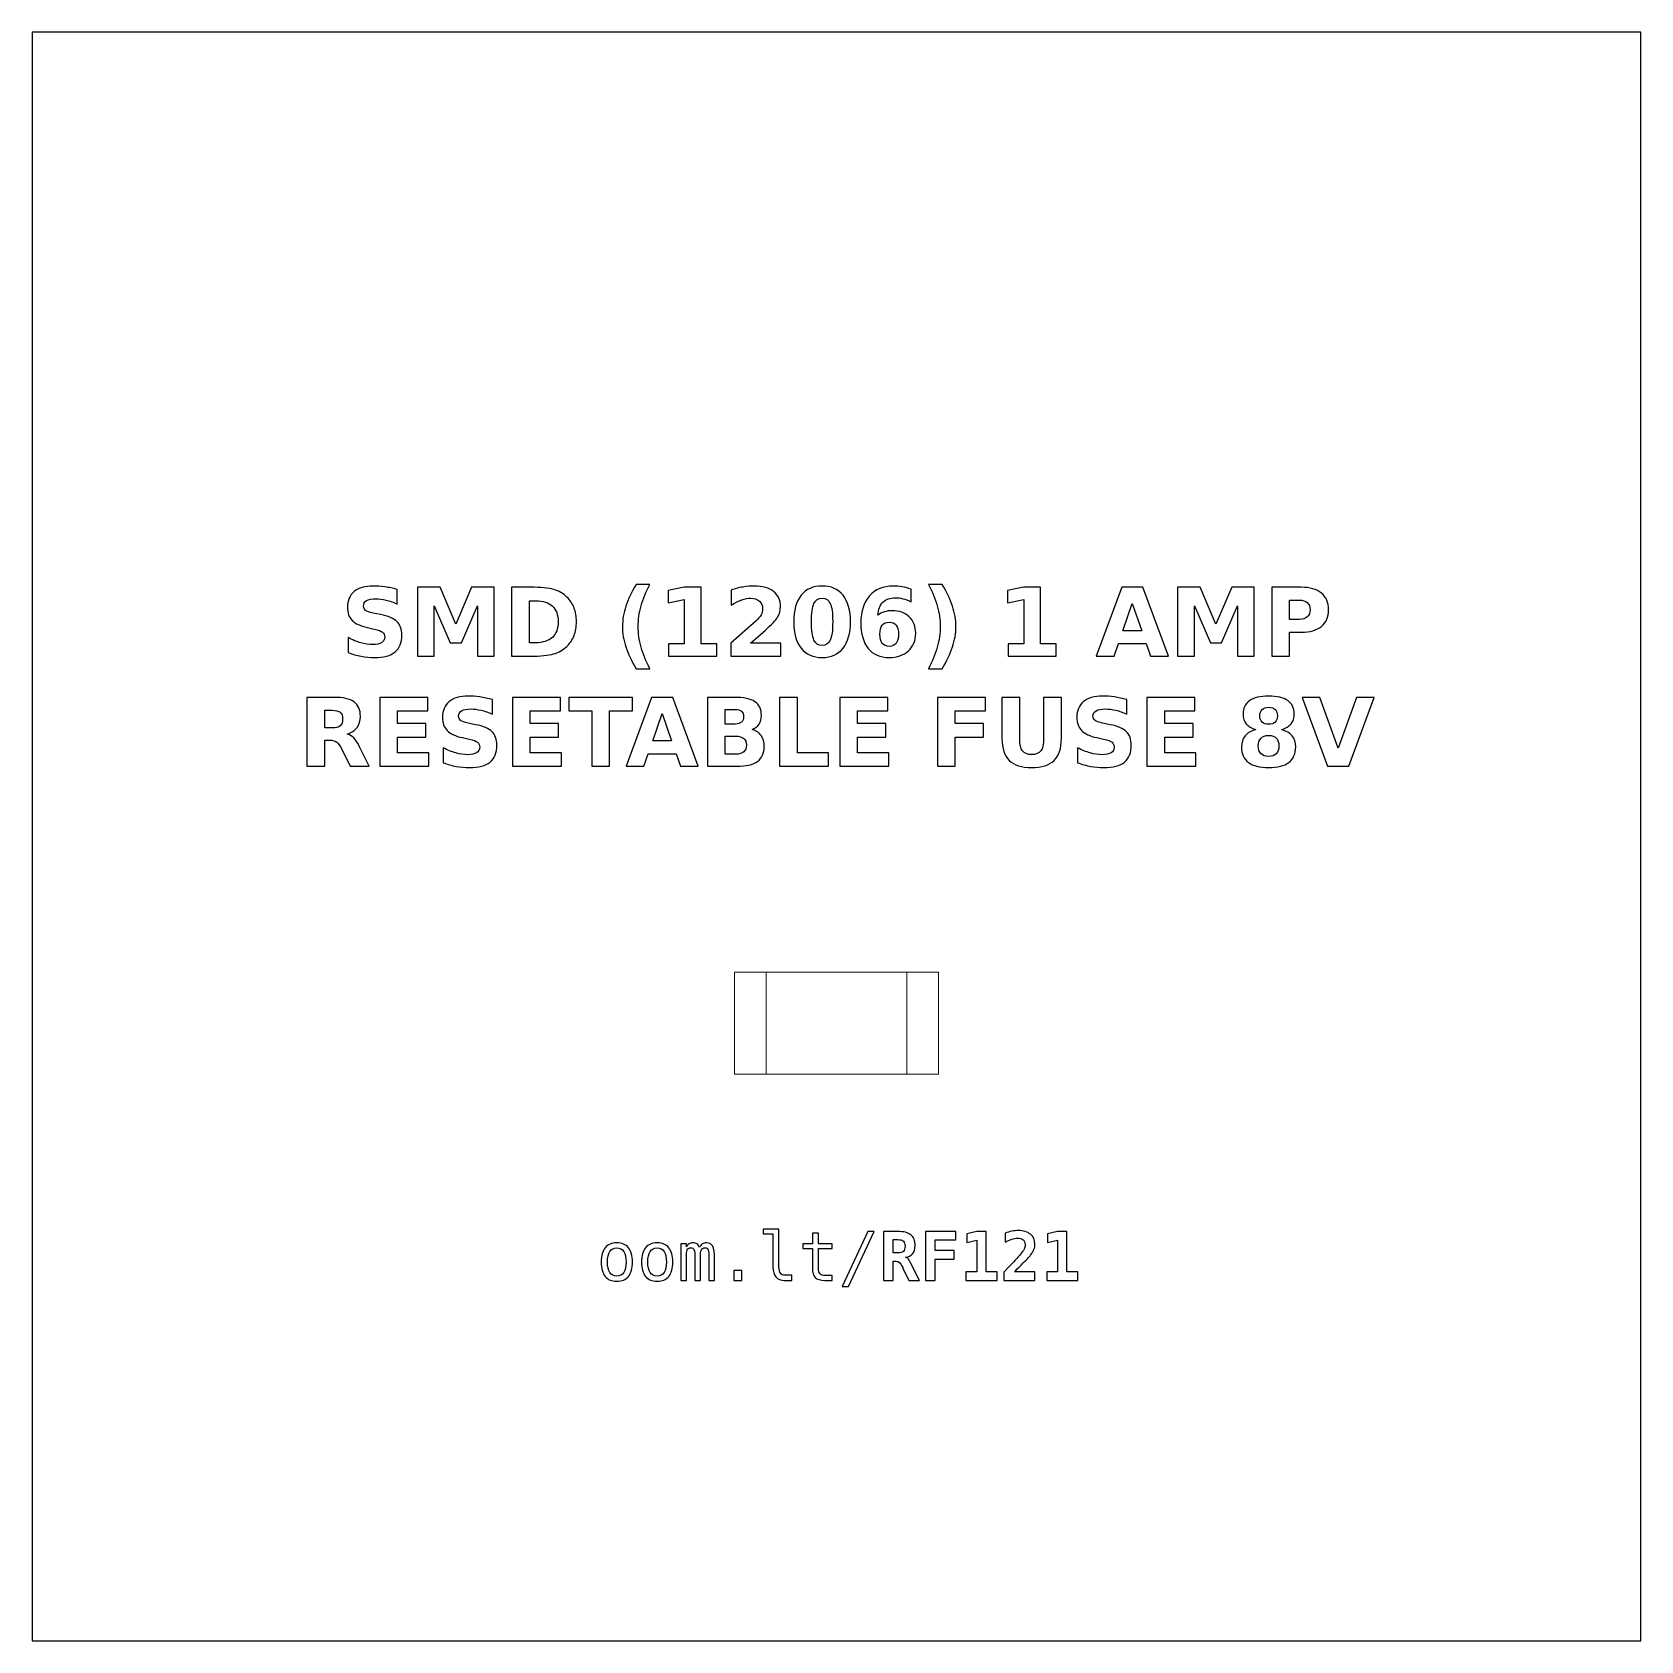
# Model space of a CAD drawing. Header units: centimetres. Extents: x -11.7 to -9.3, y -16.05 to -13.65.
import ezdxf

# ---------------------------------------------------------------- set-up
doc = ezdxf.new("R2010")
doc.units = ezdxf.units.CM
doc.header["$MEASUREMENT"] = 0
doc.layers.add('Layer 1', color=7, linetype='Continuous')

msp = doc.modelspace()

# ---------------------------------------------------------------- linework, layer by layer
at = {"layer": 'Layer 1', "color": 7}
msp.add_lwpolyline([(-11.7, -16.05), (-9.3, -16.05), (-9.3, -13.65), (-11.7, -13.65), (-11.7, -16.05)], close=True, dxfattribs=at)
at = {"layer": 'Layer 1', "color": 7, "lineweight": 9}
for points in [[(-10.6524, -15.20475), (-10.3476, -15.20475), (-10.3476, -15.05235), (-10.6524, -15.05235), (-10.6524, -15.20475)], [(-10.605, -15.20475), (-10.395, -15.20475), (-10.395, -15.05235), (-10.605, -15.05235), (-10.605, -15.20475)]]:
    msp.add_lwpolyline(points, close=True, dxfattribs=at)
at = {"layer": 'Layer 1', "color": 250}
for points, knots in [([(-11.15523, -14.48139), (-11.15523, -14.48139), (-11.15523, -14.50314), (-11.15523, -14.50314), (-11.15523, -14.50314), (-11.16088, -14.50062), (-11.1664, -14.49872), (-11.17176, -14.49743), (-11.17176, -14.49743), (-11.17715, -14.49613), (-11.18223, -14.4955), (-11.187, -14.4955), (-11.187, -14.4955), (-11.19333, -14.4955), (-11.19803, -14.49637), (-11.20107, -14.49811), (-11.20107, -14.49811), (-11.2041, -14.49987), (-11.20561, -14.50258), (-11.20561, -14.50625), (-11.20561, -14.50625), (-11.20561, -14.509), (-11.2046, -14.51116), (-11.20255, -14.51269), (-11.20255, -14.51269), (-11.2005, -14.51422), (-11.19679, -14.51556), (-11.1914, -14.51666), (-11.1914, -14.51666), (-11.1914, -14.51666), (-11.18011, -14.51892), (-11.18011, -14.51892), (-11.18011, -14.51892), (-11.16866, -14.52123), (-11.16055, -14.52471), (-11.15573, -14.52941), (-11.15573, -14.52941), (-11.1509, -14.53409), (-11.14848, -14.54075), (-11.14848, -14.54938), (-11.14848, -14.54938), (-11.14848, -14.56074), (-11.15184, -14.56918), (-11.15857, -14.57471), (-11.15857, -14.57471), (-11.1653, -14.58023), (-11.17557, -14.58301), (-11.1894, -14.58301), (-11.1894, -14.58301), (-11.19594, -14.58301), (-11.20248, -14.5824), (-11.20904, -14.58115), (-11.20904, -14.58115), (-11.2156, -14.5799), (-11.22219, -14.57807), (-11.22875, -14.57565), (-11.22875, -14.57565), (-11.22875, -14.57565), (-11.22875, -14.55326), (-11.22875, -14.55326), (-11.22875, -14.55326), (-11.22219, -14.55674), (-11.21584, -14.55937), (-11.2097, -14.56114), (-11.2097, -14.56114), (-11.20356, -14.5629), (-11.19766, -14.56379), (-11.19197, -14.56379), (-11.19197, -14.56379), (-11.18618, -14.56379), (-11.18174, -14.56283), (-11.17866, -14.5609), (-11.17866, -14.5609), (-11.17557, -14.55897), (-11.17405, -14.55622), (-11.17405, -14.55262), (-11.17405, -14.55262), (-11.17405, -14.54942), (-11.17508, -14.54693), (-11.17717, -14.54519), (-11.17717, -14.54519), (-11.17927, -14.54345), (-11.18343, -14.54188), (-11.18969, -14.54051), (-11.18969, -14.54051), (-11.18969, -14.54051), (-11.19996, -14.53823), (-11.19996, -14.53823), (-11.19996, -14.53823), (-11.21024, -14.53602), (-11.21777, -14.53252), (-11.22252, -14.52769), (-11.22252, -14.52769), (-11.22727, -14.52287), (-11.22964, -14.51636), (-11.22964, -14.5082), (-11.22964, -14.5082), (-11.22964, -14.49794), (-11.22633, -14.49006), (-11.21972, -14.48456), (-11.21972, -14.48456), (-11.21311, -14.47903), (-11.20361, -14.47628), (-11.19119, -14.47628), (-11.19119, -14.47628), (-11.18555, -14.47628), (-11.17974, -14.47671), (-11.17376, -14.47755), (-11.17376, -14.47755), (-11.16779, -14.4784), (-11.16161, -14.47967), (-11.15523, -14.48139)], [0, 0, 0, 0, 0.0357143, 0.0357143, 0.0357143, 0.0357143, 0.0714286, 0.0714286, 0.0714286, 0.0714286, 0.1071429, 0.1071429, 0.1071429, 0.1071429, 0.1428571, 0.1428571, 0.1428571, 0.1428571, 0.1785714, 0.1785714, 0.1785714, 0.1785714, 0.2142857, 0.2142857, 0.2142857, 0.2142857, 0.25, 0.25, 0.25, 0.25, 0.2857143, 0.2857143, 0.2857143, 0.2857143, 0.3214286, 0.3214286, 0.3214286, 0.3214286, 0.3571429, 0.3571429, 0.3571429, 0.3571429, 0.3928571, 0.3928571, 0.3928571, 0.3928571, 0.4285714, 0.4285714, 0.4285714, 0.4285714, 0.4642857, 0.4642857, 0.4642857, 0.4642857, 0.5, 0.5, 0.5, 0.5, 0.5357143, 0.5357143, 0.5357143, 0.5357143, 0.5714286, 0.5714286, 0.5714286, 0.5714286, 0.6071429, 0.6071429, 0.6071429, 0.6071429, 0.6428571, 0.6428571, 0.6428571, 0.6428571, 0.6785714, 0.6785714, 0.6785714, 0.6785714, 0.7142857, 0.7142857, 0.7142857, 0.7142857, 0.75, 0.75, 0.75, 0.75, 0.7857143, 0.7857143, 0.7857143, 0.7857143, 0.8214286, 0.8214286, 0.8214286, 0.8214286, 0.8571429, 0.8571429, 0.8571429, 0.8571429, 0.8928571, 0.8928571, 0.8928571, 0.8928571, 0.9285714, 0.9285714, 0.9285714, 0.9285714, 0.9642857, 0.9642857, 0.9642857, 0.9642857, 1, 1, 1, 1]), ([(-11.1252, -14.47814), (-11.1252, -14.47814), (-11.09145, -14.47814), (-11.09145, -14.47814), (-11.09145, -14.47814), (-11.09145, -14.47814), (-11.068, -14.5332), (-11.068, -14.5332), (-11.068, -14.5332), (-11.068, -14.5332), (-11.04444, -14.47814), (-11.04444, -14.47814), (-11.04444, -14.47814), (-11.04444, -14.47814), (-11.01076, -14.47814), (-11.01076, -14.47814), (-11.01076, -14.47814), (-11.01076, -14.47814), (-11.01076, -14.58101), (-11.01076, -14.58101), (-11.01076, -14.58101), (-11.01076, -14.58101), (-11.03583, -14.58101), (-11.03583, -14.58101), (-11.03583, -14.58101), (-11.03583, -14.58101), (-11.03583, -14.50577), (-11.03583, -14.50577), (-11.03583, -14.50577), (-11.03583, -14.50577), (-11.05954, -14.56123), (-11.05954, -14.56123), (-11.05954, -14.56123), (-11.05954, -14.56123), (-11.07635, -14.56123), (-11.07635, -14.56123), (-11.07635, -14.56123), (-11.07635, -14.56123), (-11.10006, -14.50577), (-11.10006, -14.50577), (-11.10006, -14.50577), (-11.10006, -14.50577), (-11.10006, -14.58101), (-11.10006, -14.58101), (-11.10006, -14.58101), (-11.10006, -14.58101), (-11.1252, -14.58101), (-11.1252, -14.58101), (-11.1252, -14.58101), (-11.1252, -14.58101), (-11.1252, -14.47814), (-11.1252, -14.47814)], [0, 0, 0, 0, 0.0769231, 0.0769231, 0.0769231, 0.0769231, 0.1538462, 0.1538462, 0.1538462, 0.1538462, 0.2307692, 0.2307692, 0.2307692, 0.2307692, 0.3076923, 0.3076923, 0.3076923, 0.3076923, 0.3846154, 0.3846154, 0.3846154, 0.3846154, 0.4615385, 0.4615385, 0.4615385, 0.4615385, 0.5384615, 0.5384615, 0.5384615, 0.5384615, 0.6153846, 0.6153846, 0.6153846, 0.6153846, 0.6923077, 0.6923077, 0.6923077, 0.6923077, 0.7692308, 0.7692308, 0.7692308, 0.7692308, 0.8461538, 0.8461538, 0.8461538, 0.8461538, 0.9230769, 0.9230769, 0.9230769, 0.9230769, 1, 1, 1, 1]), ([(-10.98477, -14.47814), (-10.98477, -14.47814), (-10.95678, -14.47814), (-10.95678, -14.47814), (-10.95678, -14.47814), (-10.94117, -14.47814), (-10.92955, -14.47925), (-10.92191, -14.48148), (-10.92191, -14.48148), (-10.91426, -14.48371), (-10.9077, -14.48748), (-10.90222, -14.49282), (-10.90222, -14.49282), (-10.8974, -14.49745), (-10.89383, -14.50281), (-10.89147, -14.50888), (-10.89147, -14.50888), (-10.88915, -14.51492), (-10.88797, -14.52179), (-10.88797, -14.52948), (-10.88797, -14.52948), (-10.88797, -14.53724), (-10.88915, -14.54416), (-10.89147, -14.55025), (-10.89147, -14.55025), (-10.89383, -14.55634), (-10.8974, -14.5617), (-10.90222, -14.56633), (-10.90222, -14.56633), (-10.90775, -14.57167), (-10.91436, -14.57544), (-10.92207, -14.57767), (-10.92207, -14.57767), (-10.92979, -14.5799), (-10.94136, -14.58101), (-10.95678, -14.58101), (-10.95678, -14.58101), (-10.95678, -14.58101), (-10.98477, -14.58101), (-10.98477, -14.58101), (-10.98477, -14.58101), (-10.98477, -14.58101), (-10.98477, -14.47814), (-10.98477, -14.47814)], [0, 0, 0, 0, 0.0909091, 0.0909091, 0.0909091, 0.0909091, 0.1818182, 0.1818182, 0.1818182, 0.1818182, 0.2727273, 0.2727273, 0.2727273, 0.2727273, 0.3636364, 0.3636364, 0.3636364, 0.3636364, 0.4545455, 0.4545455, 0.4545455, 0.4545455, 0.5454545, 0.5454545, 0.5454545, 0.5454545, 0.6363636, 0.6363636, 0.6363636, 0.6363636, 0.7272727, 0.7272727, 0.7272727, 0.7272727, 0.8181818, 0.8181818, 0.8181818, 0.8181818, 0.9090909, 0.9090909, 0.9090909, 0.9090909, 1, 1, 1, 1]), ([(-10.77828, -14.59961), (-10.77828, -14.59961), (-10.79874, -14.59961), (-10.79874, -14.59961), (-10.79874, -14.59961), (-10.80577, -14.58828), (-10.81097, -14.57748), (-10.81431, -14.56725), (-10.81431, -14.56725), (-10.81767, -14.55704), (-10.81934, -14.54691), (-10.81934, -14.53684), (-10.81934, -14.53684), (-10.81934, -14.52678), (-10.81765, -14.51659), (-10.81429, -14.50629), (-10.81429, -14.50629), (-10.8109, -14.49597), (-10.80573, -14.4852), (-10.79874, -14.47393), (-10.79874, -14.47393), (-10.79874, -14.47393), (-10.77828, -14.47393), (-10.77828, -14.47393), (-10.77828, -14.47393), (-10.78416, -14.48482), (-10.78856, -14.49547), (-10.7915, -14.50587), (-10.7915, -14.50587), (-10.79444, -14.51626), (-10.79592, -14.52654), (-10.79592, -14.5367), (-10.79592, -14.5367), (-10.79592, -14.54686), (-10.79446, -14.55714), (-10.79155, -14.56758), (-10.79155, -14.56758), (-10.78863, -14.578), (-10.78421, -14.58868), (-10.77828, -14.59961)], [0, 0, 0, 0, 0.1, 0.1, 0.1, 0.1, 0.2, 0.2, 0.2, 0.2, 0.3, 0.3, 0.3, 0.3, 0.4, 0.4, 0.4, 0.4, 0.5, 0.5, 0.5, 0.5, 0.6, 0.6, 0.6, 0.6, 0.7, 0.7, 0.7, 0.7, 0.8, 0.8, 0.8, 0.8, 0.9, 0.9, 0.9, 0.9, 1, 1, 1, 1]), ([(-10.75046, -14.56269), (-10.75046, -14.56269), (-10.72703, -14.56269), (-10.72703, -14.56269), (-10.72703, -14.56269), (-10.72703, -14.56269), (-10.72703, -14.4962), (-10.72703, -14.4962), (-10.72703, -14.4962), (-10.72703, -14.4962), (-10.75107, -14.50117), (-10.75107, -14.50117), (-10.75107, -14.50117), (-10.75107, -14.50117), (-10.75107, -14.4831), (-10.75107, -14.4831), (-10.75107, -14.4831), (-10.75107, -14.4831), (-10.72717, -14.47814), (-10.72717, -14.47814), (-10.72717, -14.47814), (-10.72717, -14.47814), (-10.70196, -14.47814), (-10.70196, -14.47814), (-10.70196, -14.47814), (-10.70196, -14.47814), (-10.70196, -14.56269), (-10.70196, -14.56269), (-10.70196, -14.56269), (-10.70196, -14.56269), (-10.67854, -14.56269), (-10.67854, -14.56269), (-10.67854, -14.56269), (-10.67854, -14.56269), (-10.67854, -14.58101), (-10.67854, -14.58101), (-10.67854, -14.58101), (-10.67854, -14.58101), (-10.75046, -14.58101), (-10.75046, -14.58101), (-10.75046, -14.58101), (-10.75046, -14.58101), (-10.75046, -14.56269), (-10.75046, -14.56269)], [0, 0, 0, 0, 0.0909091, 0.0909091, 0.0909091, 0.0909091, 0.1818182, 0.1818182, 0.1818182, 0.1818182, 0.2727273, 0.2727273, 0.2727273, 0.2727273, 0.3636364, 0.3636364, 0.3636364, 0.3636364, 0.4545455, 0.4545455, 0.4545455, 0.4545455, 0.5454545, 0.5454545, 0.5454545, 0.5454545, 0.6363636, 0.6363636, 0.6363636, 0.6363636, 0.7272727, 0.7272727, 0.7272727, 0.7272727, 0.8181818, 0.8181818, 0.8181818, 0.8181818, 0.9090909, 0.9090909, 0.9090909, 0.9090909, 1, 1, 1, 1]), ([(-10.62814, -14.56151), (-10.62814, -14.56151), (-10.58286, -14.56151), (-10.58286, -14.56151), (-10.58286, -14.56151), (-10.58286, -14.56151), (-10.58286, -14.58101), (-10.58286, -14.58101), (-10.58286, -14.58101), (-10.58286, -14.58101), (-10.65763, -14.58101), (-10.65763, -14.58101), (-10.65763, -14.58101), (-10.65763, -14.58101), (-10.65763, -14.56151), (-10.65763, -14.56151), (-10.65763, -14.56151), (-10.65763, -14.56151), (-10.62007, -14.52838), (-10.62007, -14.52838), (-10.62007, -14.52838), (-10.61671, -14.52534), (-10.61424, -14.52238), (-10.61264, -14.51949), (-10.61264, -14.51949), (-10.61102, -14.51659), (-10.61022, -14.51358), (-10.61022, -14.51045), (-10.61022, -14.51045), (-10.61022, -14.50563), (-10.61184, -14.50175), (-10.61508, -14.49881), (-10.61508, -14.49881), (-10.61831, -14.49587), (-10.62261, -14.49442), (-10.628, -14.49442), (-10.628, -14.49442), (-10.63213, -14.49442), (-10.63665, -14.49531), (-10.64157, -14.49707), (-10.64157, -14.49707), (-10.64648, -14.49884), (-10.65175, -14.50147), (-10.65735, -14.50495), (-10.65735, -14.50495), (-10.65735, -14.50495), (-10.65735, -14.48235), (-10.65735, -14.48235), (-10.65735, -14.48235), (-10.65137, -14.48038), (-10.64547, -14.47887), (-10.63964, -14.47784), (-10.63964, -14.47784), (-10.6338, -14.4768), (-10.62809, -14.47628), (-10.62247, -14.47628), (-10.62247, -14.47628), (-10.61017, -14.47628), (-10.6006, -14.47899), (-10.59378, -14.48442), (-10.59378, -14.48442), (-10.58696, -14.48983), (-10.58355, -14.49738), (-10.58355, -14.50709), (-10.58355, -14.50709), (-10.58355, -14.51269), (-10.585, -14.51791), (-10.5879, -14.52276), (-10.5879, -14.52276), (-10.59079, -14.5276), (-10.59688, -14.53409), (-10.60615, -14.54223), (-10.60615, -14.54223), (-10.60615, -14.54223), (-10.62814, -14.56151), (-10.62814, -14.56151)], [0, 0, 0, 0, 0.0526316, 0.0526316, 0.0526316, 0.0526316, 0.1052632, 0.1052632, 0.1052632, 0.1052632, 0.1578947, 0.1578947, 0.1578947, 0.1578947, 0.2105263, 0.2105263, 0.2105263, 0.2105263, 0.2631579, 0.2631579, 0.2631579, 0.2631579, 0.3157895, 0.3157895, 0.3157895, 0.3157895, 0.3684211, 0.3684211, 0.3684211, 0.3684211, 0.4210526, 0.4210526, 0.4210526, 0.4210526, 0.4736842, 0.4736842, 0.4736842, 0.4736842, 0.5263158, 0.5263158, 0.5263158, 0.5263158, 0.5789474, 0.5789474, 0.5789474, 0.5789474, 0.6315789, 0.6315789, 0.6315789, 0.6315789, 0.6842105, 0.6842105, 0.6842105, 0.6842105, 0.7368421, 0.7368421, 0.7368421, 0.7368421, 0.7894737, 0.7894737, 0.7894737, 0.7894737, 0.8421053, 0.8421053, 0.8421053, 0.8421053, 0.8947368, 0.8947368, 0.8947368, 0.8947368, 0.9473684, 0.9473684, 0.9473684, 0.9473684, 1, 1, 1, 1]), ([(-10.47917, -14.52967), (-10.47917, -14.54672), (-10.48284, -14.55987), (-10.4902, -14.56913), (-10.4902, -14.56913), (-10.49754, -14.57838), (-10.50798, -14.58301), (-10.52148, -14.58301), (-10.52148, -14.58301), (-10.53503, -14.58301), (-10.54549, -14.57838), (-10.55283, -14.56913), (-10.55283, -14.56913), (-10.56019, -14.55987), (-10.56386, -14.54672), (-10.56386, -14.52967), (-10.56386, -14.52967), (-10.56386, -14.5126), (-10.56019, -14.49942), (-10.55283, -14.49016), (-10.55283, -14.49016), (-10.54549, -14.48092), (-10.53503, -14.47628), (-10.52148, -14.47628), (-10.52148, -14.47628), (-10.50798, -14.47628), (-10.49754, -14.48092), (-10.4902, -14.49016), (-10.4902, -14.49016), (-10.48284, -14.49942), (-10.47917, -14.5126), (-10.47917, -14.52967)], [0, 0, 0, 0, 0.125, 0.125, 0.125, 0.125, 0.25, 0.25, 0.25, 0.25, 0.375, 0.375, 0.375, 0.375, 0.5, 0.5, 0.5, 0.5, 0.625, 0.625, 0.625, 0.625, 0.75, 0.75, 0.75, 0.75, 0.875, 0.875, 0.875, 0.875, 1, 1, 1, 1]), ([(-10.5057, -14.52948), (-10.5057, -14.51662), (-10.5069, -14.50756), (-10.50932, -14.50229), (-10.50932, -14.50229), (-10.51172, -14.49705), (-10.51579, -14.49442), (-10.52148, -14.49442), (-10.52148, -14.49442), (-10.52717, -14.49442), (-10.53124, -14.49705), (-10.53369, -14.50229), (-10.53369, -14.50229), (-10.53611, -14.50756), (-10.53733, -14.51662), (-10.53733, -14.52948), (-10.53733, -14.52948), (-10.53733, -14.54246), (-10.53611, -14.55164), (-10.53369, -14.55695), (-10.53369, -14.55695), (-10.53124, -14.56229), (-10.52717, -14.56495), (-10.52148, -14.56495), (-10.52148, -14.56495), (-10.51584, -14.56495), (-10.51179, -14.56229), (-10.50934, -14.55695), (-10.50934, -14.55695), (-10.50692, -14.55164), (-10.5057, -14.54246), (-10.5057, -14.52948)], [0, 0, 0, 0, 0.125, 0.125, 0.125, 0.125, 0.25, 0.25, 0.25, 0.25, 0.375, 0.375, 0.375, 0.375, 0.5, 0.5, 0.5, 0.5, 0.625, 0.625, 0.625, 0.625, 0.75, 0.75, 0.75, 0.75, 0.875, 0.875, 0.875, 0.875, 1, 1, 1, 1]), ([(-10.38858, -14.48082), (-10.38858, -14.48082), (-10.38858, -14.49985), (-10.38858, -14.49985), (-10.38858, -14.49985), (-10.39295, -14.49778), (-10.39704, -14.49625), (-10.4009, -14.49526), (-10.4009, -14.49526), (-10.40476, -14.49427), (-10.40854, -14.49378), (-10.41221, -14.49378), (-10.41221, -14.49378), (-10.42012, -14.49378), (-10.42625, -14.49597), (-10.43067, -14.50037), (-10.43067, -14.50037), (-10.43507, -14.50474), (-10.43766, -14.51125), (-10.43839, -14.51989), (-10.43839, -14.51989), (-10.43536, -14.51765), (-10.43206, -14.51596), (-10.42853, -14.51483), (-10.42853, -14.51483), (-10.42501, -14.5137), (-10.42115, -14.51314), (-10.41696, -14.51314), (-10.41696, -14.51314), (-10.40645, -14.51314), (-10.39796, -14.51622), (-10.39152, -14.52238), (-10.39152, -14.52238), (-10.38505, -14.52852), (-10.38183, -14.53658), (-10.38183, -14.54656), (-10.38183, -14.54656), (-10.38183, -14.55759), (-10.38543, -14.56641), (-10.39265, -14.57306), (-10.39265, -14.57306), (-10.39984, -14.57969), (-10.40953, -14.58301), (-10.42164, -14.58301), (-10.42164, -14.58301), (-10.435, -14.58301), (-10.44535, -14.57849), (-10.45269, -14.56946), (-10.45269, -14.56946), (-10.46, -14.56045), (-10.46367, -14.54764), (-10.46367, -14.53106), (-10.46367, -14.53106), (-10.46367, -14.51408), (-10.45939, -14.50072), (-10.45083, -14.49101), (-10.45083, -14.49101), (-10.44225, -14.48129), (-10.43051, -14.47642), (-10.41558, -14.47642), (-10.41558, -14.47642), (-10.41085, -14.47642), (-10.40626, -14.4768), (-10.40179, -14.47753), (-10.40179, -14.47753), (-10.39735, -14.47826), (-10.39295, -14.47936), (-10.38858, -14.48082)], [0, 0, 0, 0, 0.0588235, 0.0588235, 0.0588235, 0.0588235, 0.1176471, 0.1176471, 0.1176471, 0.1176471, 0.1764706, 0.1764706, 0.1764706, 0.1764706, 0.2352941, 0.2352941, 0.2352941, 0.2352941, 0.2941176, 0.2941176, 0.2941176, 0.2941176, 0.3529412, 0.3529412, 0.3529412, 0.3529412, 0.4117647, 0.4117647, 0.4117647, 0.4117647, 0.4705882, 0.4705882, 0.4705882, 0.4705882, 0.5294118, 0.5294118, 0.5294118, 0.5294118, 0.5882353, 0.5882353, 0.5882353, 0.5882353, 0.6470588, 0.6470588, 0.6470588, 0.6470588, 0.7058824, 0.7058824, 0.7058824, 0.7058824, 0.7647059, 0.7647059, 0.7647059, 0.7647059, 0.8235294, 0.8235294, 0.8235294, 0.8235294, 0.8823529, 0.8823529, 0.8823529, 0.8823529, 0.9411765, 0.9411765, 0.9411765, 0.9411765, 1, 1, 1, 1]), ([(-10.36294, -14.59961), (-10.35706, -14.58868), (-10.35264, -14.578), (-10.3497, -14.56758), (-10.3497, -14.56758), (-10.34676, -14.55714), (-10.3453, -14.54686), (-10.3453, -14.5367), (-10.3453, -14.5367), (-10.3453, -14.52654), (-10.34676, -14.51626), (-10.3497, -14.50587), (-10.3497, -14.50587), (-10.35264, -14.49547), (-10.35706, -14.48482), (-10.36294, -14.47393), (-10.36294, -14.47393), (-10.36294, -14.47393), (-10.34248, -14.47393), (-10.34248, -14.47393), (-10.34248, -14.47393), (-10.3355, -14.4852), (-10.33032, -14.49597), (-10.32693, -14.50629), (-10.32693, -14.50629), (-10.32357, -14.51659), (-10.32188, -14.52678), (-10.32188, -14.53684), (-10.32188, -14.53684), (-10.32188, -14.54691), (-10.32355, -14.55704), (-10.32691, -14.56725), (-10.32691, -14.56725), (-10.33025, -14.57748), (-10.33545, -14.58828), (-10.34248, -14.59961), (-10.34248, -14.59961), (-10.34248, -14.59961), (-10.36294, -14.59961), (-10.36294, -14.59961)], [0, 0, 0, 0, 0.1, 0.1, 0.1, 0.1, 0.2, 0.2, 0.2, 0.2, 0.3, 0.3, 0.3, 0.3, 0.4, 0.4, 0.4, 0.4, 0.5, 0.5, 0.5, 0.5, 0.6, 0.6, 0.6, 0.6, 0.7, 0.7, 0.7, 0.7, 0.8, 0.8, 0.8, 0.8, 0.9, 0.9, 0.9, 0.9, 1, 1, 1, 1]), ([(-10.24408, -14.56269), (-10.24408, -14.56269), (-10.22065, -14.56269), (-10.22065, -14.56269), (-10.22065, -14.56269), (-10.22065, -14.56269), (-10.22065, -14.4962), (-10.22065, -14.4962), (-10.22065, -14.4962), (-10.22065, -14.4962), (-10.24469, -14.50117), (-10.24469, -14.50117), (-10.24469, -14.50117), (-10.24469, -14.50117), (-10.24469, -14.4831), (-10.24469, -14.4831), (-10.24469, -14.4831), (-10.24469, -14.4831), (-10.22079, -14.47814), (-10.22079, -14.47814), (-10.22079, -14.47814), (-10.22079, -14.47814), (-10.19558, -14.47814), (-10.19558, -14.47814), (-10.19558, -14.47814), (-10.19558, -14.47814), (-10.19558, -14.56269), (-10.19558, -14.56269), (-10.19558, -14.56269), (-10.19558, -14.56269), (-10.17216, -14.56269), (-10.17216, -14.56269), (-10.17216, -14.56269), (-10.17216, -14.56269), (-10.17216, -14.58101), (-10.17216, -14.58101), (-10.17216, -14.58101), (-10.17216, -14.58101), (-10.24408, -14.58101), (-10.24408, -14.58101), (-10.24408, -14.58101), (-10.24408, -14.58101), (-10.24408, -14.56269), (-10.24408, -14.56269)], [0, 0, 0, 0, 0.0909091, 0.0909091, 0.0909091, 0.0909091, 0.1818182, 0.1818182, 0.1818182, 0.1818182, 0.2727273, 0.2727273, 0.2727273, 0.2727273, 0.3636364, 0.3636364, 0.3636364, 0.3636364, 0.4545455, 0.4545455, 0.4545455, 0.4545455, 0.5454545, 0.5454545, 0.5454545, 0.5454545, 0.6363636, 0.6363636, 0.6363636, 0.6363636, 0.7272727, 0.7272727, 0.7272727, 0.7272727, 0.8181818, 0.8181818, 0.8181818, 0.8181818, 0.9090909, 0.9090909, 0.9090909, 0.9090909, 1, 1, 1, 1]), ([(-10.03791, -14.56229), (-10.03791, -14.56229), (-10.0794, -14.56229), (-10.0794, -14.56229), (-10.0794, -14.56229), (-10.0794, -14.56229), (-10.08594, -14.58101), (-10.08594, -14.58101), (-10.08594, -14.58101), (-10.08594, -14.58101), (-10.11261, -14.58101), (-10.11261, -14.58101), (-10.11261, -14.58101), (-10.11261, -14.58101), (-10.07451, -14.47814), (-10.07451, -14.47814), (-10.07451, -14.47814), (-10.07451, -14.47814), (-10.04288, -14.47814), (-10.04288, -14.47814), (-10.04288, -14.47814), (-10.04288, -14.47814), (-10.00478, -14.58101), (-10.00478, -14.58101), (-10.00478, -14.58101), (-10.00478, -14.58101), (-10.03145, -14.58101), (-10.03145, -14.58101), (-10.03145, -14.58101), (-10.03145, -14.58101), (-10.03791, -14.56229), (-10.03791, -14.56229)], [0, 0, 0, 0, 0.125, 0.125, 0.125, 0.125, 0.25, 0.25, 0.25, 0.25, 0.375, 0.375, 0.375, 0.375, 0.5, 0.5, 0.5, 0.5, 0.625, 0.625, 0.625, 0.625, 0.75, 0.75, 0.75, 0.75, 0.875, 0.875, 0.875, 0.875, 1, 1, 1, 1]), ([(-9.99111, -14.47814), (-9.99111, -14.47814), (-9.95736, -14.47814), (-9.95736, -14.47814), (-9.95736, -14.47814), (-9.95736, -14.47814), (-9.93391, -14.5332), (-9.93391, -14.5332), (-9.93391, -14.5332), (-9.93391, -14.5332), (-9.91035, -14.47814), (-9.91035, -14.47814), (-9.91035, -14.47814), (-9.91035, -14.47814), (-9.87667, -14.47814), (-9.87667, -14.47814), (-9.87667, -14.47814), (-9.87667, -14.47814), (-9.87667, -14.58101), (-9.87667, -14.58101), (-9.87667, -14.58101), (-9.87667, -14.58101), (-9.90174, -14.58101), (-9.90174, -14.58101), (-9.90174, -14.58101), (-9.90174, -14.58101), (-9.90174, -14.50577), (-9.90174, -14.50577), (-9.90174, -14.50577), (-9.90174, -14.50577), (-9.92545, -14.56123), (-9.92545, -14.56123), (-9.92545, -14.56123), (-9.92545, -14.56123), (-9.94226, -14.56123), (-9.94226, -14.56123), (-9.94226, -14.56123), (-9.94226, -14.56123), (-9.96597, -14.50577), (-9.96597, -14.50577), (-9.96597, -14.50577), (-9.96597, -14.50577), (-9.96597, -14.58101), (-9.96597, -14.58101), (-9.96597, -14.58101), (-9.96597, -14.58101), (-9.99111, -14.58101), (-9.99111, -14.58101), (-9.99111, -14.58101), (-9.99111, -14.58101), (-9.99111, -14.47814), (-9.99111, -14.47814)], [0, 0, 0, 0, 0.0769231, 0.0769231, 0.0769231, 0.0769231, 0.1538462, 0.1538462, 0.1538462, 0.1538462, 0.2307692, 0.2307692, 0.2307692, 0.2307692, 0.3076923, 0.3076923, 0.3076923, 0.3076923, 0.3846154, 0.3846154, 0.3846154, 0.3846154, 0.4615385, 0.4615385, 0.4615385, 0.4615385, 0.5384615, 0.5384615, 0.5384615, 0.5384615, 0.6153846, 0.6153846, 0.6153846, 0.6153846, 0.6923077, 0.6923077, 0.6923077, 0.6923077, 0.7692308, 0.7692308, 0.7692308, 0.7692308, 0.8461538, 0.8461538, 0.8461538, 0.8461538, 0.9230769, 0.9230769, 0.9230769, 0.9230769, 1, 1, 1, 1]), ([(-9.85068, -14.47814), (-9.85068, -14.47814), (-9.80666, -14.47814), (-9.80666, -14.47814), (-9.80666, -14.47814), (-9.79356, -14.47814), (-9.78351, -14.48106), (-9.7765, -14.48687), (-9.7765, -14.48687), (-9.7695, -14.49268), (-9.76599, -14.50095), (-9.76599, -14.5117), (-9.76599, -14.5117), (-9.76599, -14.52247), (-9.7695, -14.53077), (-9.7765, -14.53658), (-9.7765, -14.53658), (-9.78351, -14.54239), (-9.79356, -14.54531), (-9.80666, -14.54531), (-9.80666, -14.54531), (-9.80666, -14.54531), (-9.82415, -14.54531), (-9.82415, -14.54531), (-9.82415, -14.54531), (-9.82415, -14.54531), (-9.82415, -14.58101), (-9.82415, -14.58101), (-9.82415, -14.58101), (-9.82415, -14.58101), (-9.85068, -14.58101), (-9.85068, -14.58101), (-9.85068, -14.58101), (-9.85068, -14.58101), (-9.85068, -14.47814), (-9.85068, -14.47814)], [0, 0, 0, 0, 0.1111111, 0.1111111, 0.1111111, 0.1111111, 0.2222222, 0.2222222, 0.2222222, 0.2222222, 0.3333333, 0.3333333, 0.3333333, 0.3333333, 0.4444444, 0.4444444, 0.4444444, 0.4444444, 0.5555556, 0.5555556, 0.5555556, 0.5555556, 0.6666667, 0.6666667, 0.6666667, 0.6666667, 0.7777778, 0.7777778, 0.7777778, 0.7777778, 0.8888889, 0.8888889, 0.8888889, 0.8888889, 1, 1, 1, 1]), ([(-10.95824, -14.4982), (-10.95824, -14.4982), (-10.95824, -14.56095), (-10.95824, -14.56095), (-10.95824, -14.56095), (-10.95824, -14.56095), (-10.94874, -14.56095), (-10.94874, -14.56095), (-10.94874, -14.56095), (-10.9379, -14.56095), (-10.92962, -14.55827), (-10.92391, -14.55288), (-10.92391, -14.55288), (-10.91819, -14.54752), (-10.91532, -14.53971), (-10.91532, -14.52948), (-10.91532, -14.52948), (-10.91532, -14.51927), (-10.91817, -14.51151), (-10.92386, -14.5062), (-10.92386, -14.5062), (-10.92955, -14.50086), (-10.93785, -14.4982), (-10.94874, -14.4982), (-10.94874, -14.4982), (-10.94874, -14.4982), (-10.95824, -14.4982), (-10.95824, -14.4982)], [0, 0, 0, 0, 0.1428571, 0.1428571, 0.1428571, 0.1428571, 0.2857143, 0.2857143, 0.2857143, 0.2857143, 0.4285714, 0.4285714, 0.4285714, 0.4285714, 0.5714286, 0.5714286, 0.5714286, 0.5714286, 0.7142857, 0.7142857, 0.7142857, 0.7142857, 0.8571429, 0.8571429, 0.8571429, 0.8571429, 1, 1, 1, 1]), ([(-10.07279, -14.54319), (-10.07279, -14.54319), (-10.04459, -14.54319), (-10.04459, -14.54319), (-10.04459, -14.54319), (-10.04459, -14.54319), (-10.05866, -14.50227), (-10.05866, -14.50227), (-10.05866, -14.50227), (-10.05866, -14.50227), (-10.07279, -14.54319), (-10.07279, -14.54319)], [0, 0, 0, 0, 0.3333333, 0.3333333, 0.3333333, 0.3333333, 0.6666667, 0.6666667, 0.6666667, 0.6666667, 1, 1, 1, 1]), ([(-9.82415, -14.49736), (-9.82415, -14.49736), (-9.82415, -14.52609), (-9.82415, -14.52609), (-9.82415, -14.52609), (-9.82415, -14.52609), (-9.80948, -14.52609), (-9.80948, -14.52609), (-9.80948, -14.52609), (-9.80433, -14.52609), (-9.80035, -14.52485), (-9.79755, -14.52233), (-9.79755, -14.52233), (-9.79475, -14.51984), (-9.79334, -14.51629), (-9.79334, -14.5117), (-9.79334, -14.5117), (-9.79334, -14.50709), (-9.79475, -14.50356), (-9.79755, -14.50107), (-9.79755, -14.50107), (-9.80035, -14.4986), (-9.80433, -14.49736), (-9.80948, -14.49736), (-9.80948, -14.49736), (-9.80948, -14.49736), (-9.82415, -14.49736), (-9.82415, -14.49736)], [0, 0, 0, 0, 0.1428571, 0.1428571, 0.1428571, 0.1428571, 0.2857143, 0.2857143, 0.2857143, 0.2857143, 0.4285714, 0.4285714, 0.4285714, 0.4285714, 0.5714286, 0.5714286, 0.5714286, 0.5714286, 0.7142857, 0.7142857, 0.7142857, 0.7142857, 0.8571429, 0.8571429, 0.8571429, 0.8571429, 1, 1, 1, 1]), ([(-10.42136, -14.53023), (-10.42602, -14.53023), (-10.4295, -14.53174), (-10.4318, -14.53475), (-10.4318, -14.53475), (-10.43413, -14.53776), (-10.43528, -14.54228), (-10.43528, -14.54827), (-10.43528, -14.54827), (-10.43528, -14.55429), (-10.43413, -14.55881), (-10.4318, -14.56182), (-10.4318, -14.56182), (-10.4295, -14.56483), (-10.42602, -14.56633), (-10.42136, -14.56633), (-10.42136, -14.56633), (-10.41668, -14.56633), (-10.41318, -14.56483), (-10.41087, -14.56182), (-10.41087, -14.56182), (-10.40854, -14.55881), (-10.40739, -14.55429), (-10.40739, -14.54827), (-10.40739, -14.54827), (-10.40739, -14.54228), (-10.40854, -14.53776), (-10.41087, -14.53475), (-10.41087, -14.53475), (-10.41318, -14.53174), (-10.41668, -14.53023), (-10.42136, -14.53023)], [0, 0, 0, 0, 0.125, 0.125, 0.125, 0.125, 0.25, 0.25, 0.25, 0.25, 0.375, 0.375, 0.375, 0.375, 0.5, 0.5, 0.5, 0.5, 0.625, 0.625, 0.625, 0.625, 0.75, 0.75, 0.75, 0.75, 0.875, 0.875, 0.875, 0.875, 1, 1, 1, 1]), ([(-11.26357, -14.70634), (-11.26357, -14.70634), (-11.26357, -14.74526), (-11.26357, -14.74526), (-11.26357, -14.74526), (-11.26357, -14.74526), (-11.2901, -14.74526), (-11.2901, -14.74526), (-11.2901, -14.74526), (-11.2901, -14.74526), (-11.2901, -14.64239), (-11.2901, -14.64239), (-11.2901, -14.64239), (-11.2901, -14.64239), (-11.24958, -14.64239), (-11.24958, -14.64239), (-11.24958, -14.64239), (-11.23603, -14.64239), (-11.22608, -14.64467), (-11.21978, -14.64921), (-11.21978, -14.64921), (-11.21346, -14.65375), (-11.2103, -14.66095), (-11.2103, -14.67078), (-11.2103, -14.67078), (-11.2103, -14.67757), (-11.21195, -14.68317), (-11.21522, -14.68752), (-11.21522, -14.68752), (-11.21851, -14.6919), (-11.22347, -14.69512), (-11.23008, -14.69717), (-11.23008, -14.69717), (-11.22646, -14.69801), (-11.22319, -14.69987), (-11.22032, -14.70279), (-11.22032, -14.70279), (-11.21745, -14.7057), (-11.21456, -14.71012), (-11.21162, -14.71605), (-11.21162, -14.71605), (-11.21162, -14.71605), (-11.1972, -14.74526), (-11.1972, -14.74526), (-11.1972, -14.74526), (-11.1972, -14.74526), (-11.22547, -14.74526), (-11.22547, -14.74526), (-11.22547, -14.74526), (-11.22547, -14.74526), (-11.23801, -14.7197), (-11.23801, -14.7197), (-11.23801, -14.7197), (-11.24052, -14.71457), (-11.24309, -14.71104), (-11.2457, -14.70916), (-11.2457, -14.70916), (-11.24829, -14.70728), (-11.25174, -14.70634), (-11.25607, -14.70634), (-11.25607, -14.70634), (-11.25607, -14.70634), (-11.26357, -14.70634), (-11.26357, -14.70634)], [0, 0, 0, 0, 0.0625, 0.0625, 0.0625, 0.0625, 0.125, 0.125, 0.125, 0.125, 0.1875, 0.1875, 0.1875, 0.1875, 0.25, 0.25, 0.25, 0.25, 0.3125, 0.3125, 0.3125, 0.3125, 0.375, 0.375, 0.375, 0.375, 0.4375, 0.4375, 0.4375, 0.4375, 0.5, 0.5, 0.5, 0.5, 0.5625, 0.5625, 0.5625, 0.5625, 0.625, 0.625, 0.625, 0.625, 0.6875, 0.6875, 0.6875, 0.6875, 0.75, 0.75, 0.75, 0.75, 0.8125, 0.8125, 0.8125, 0.8125, 0.875, 0.875, 0.875, 0.875, 0.9375, 0.9375, 0.9375, 0.9375, 1, 1, 1, 1]), ([(-11.2524, -14.68802), (-11.24685, -14.68802), (-11.24285, -14.68698), (-11.24045, -14.68491), (-11.24045, -14.68491), (-11.23803, -14.68284), (-11.23683, -14.67943), (-11.23683, -14.6747), (-11.23683, -14.6747), (-11.23683, -14.67002), (-11.23803, -14.66666), (-11.24045, -14.66464), (-11.24045, -14.66464), (-11.24285, -14.66262), (-11.24685, -14.66161), (-11.2524, -14.66161), (-11.2524, -14.66161), (-11.2524, -14.66161), (-11.26357, -14.66161), (-11.26357, -14.66161), (-11.26357, -14.66161), (-11.26357, -14.66161), (-11.26357, -14.68802), (-11.26357, -14.68802), (-11.26357, -14.68802), (-11.26357, -14.68802), (-11.2524, -14.68802), (-11.2524, -14.68802)], [0, 0, 0, 0, 0.1428571, 0.1428571, 0.1428571, 0.1428571, 0.2857143, 0.2857143, 0.2857143, 0.2857143, 0.4285714, 0.4285714, 0.4285714, 0.4285714, 0.5714286, 0.5714286, 0.5714286, 0.5714286, 0.7142857, 0.7142857, 0.7142857, 0.7142857, 0.8571429, 0.8571429, 0.8571429, 0.8571429, 1, 1, 1, 1]), ([(-11.18145, -14.64239), (-11.18145, -14.64239), (-11.10986, -14.64239), (-11.10986, -14.64239), (-11.10986, -14.64239), (-11.10986, -14.64239), (-11.10986, -14.66245), (-11.10986, -14.66245), (-11.10986, -14.66245), (-11.10986, -14.66245), (-11.15492, -14.66245), (-11.15492, -14.66245), (-11.15492, -14.66245), (-11.15492, -14.66245), (-11.15492, -14.6816), (-11.15492, -14.6816), (-11.15492, -14.6816), (-11.15492, -14.6816), (-11.11257, -14.6816), (-11.11257, -14.6816), (-11.11257, -14.6816), (-11.11257, -14.6816), (-11.11257, -14.70166), (-11.11257, -14.70166), (-11.11257, -14.70166), (-11.11257, -14.70166), (-11.15492, -14.70166), (-11.15492, -14.70166), (-11.15492, -14.70166), (-11.15492, -14.70166), (-11.15492, -14.7252), (-11.15492, -14.7252), (-11.15492, -14.7252), (-11.15492, -14.7252), (-11.10836, -14.7252), (-11.10836, -14.7252), (-11.10836, -14.7252), (-11.10836, -14.7252), (-11.10836, -14.74526), (-11.10836, -14.74526), (-11.10836, -14.74526), (-11.10836, -14.74526), (-11.18145, -14.74526), (-11.18145, -14.74526), (-11.18145, -14.74526), (-11.18145, -14.74526), (-11.18145, -14.64239), (-11.18145, -14.64239)], [0, 0, 0, 0, 0.0833333, 0.0833333, 0.0833333, 0.0833333, 0.1666667, 0.1666667, 0.1666667, 0.1666667, 0.25, 0.25, 0.25, 0.25, 0.3333333, 0.3333333, 0.3333333, 0.3333333, 0.4166667, 0.4166667, 0.4166667, 0.4166667, 0.5, 0.5, 0.5, 0.5, 0.5833333, 0.5833333, 0.5833333, 0.5833333, 0.6666667, 0.6666667, 0.6666667, 0.6666667, 0.75, 0.75, 0.75, 0.75, 0.8333333, 0.8333333, 0.8333333, 0.8333333, 0.9166667, 0.9166667, 0.9166667, 0.9166667, 1, 1, 1, 1]), ([(-11.01346, -14.64564), (-11.01346, -14.64564), (-11.01346, -14.66739), (-11.01346, -14.66739), (-11.01346, -14.66739), (-11.01911, -14.66487), (-11.02463, -14.66297), (-11.02999, -14.66168), (-11.02999, -14.66168), (-11.03538, -14.66038), (-11.04046, -14.65975), (-11.04523, -14.65975), (-11.04523, -14.65975), (-11.05156, -14.65975), (-11.05626, -14.66062), (-11.0593, -14.66236), (-11.0593, -14.66236), (-11.06233, -14.66412), (-11.06384, -14.66683), (-11.06384, -14.6705), (-11.06384, -14.6705), (-11.06384, -14.67325), (-11.06283, -14.67541), (-11.06078, -14.67694), (-11.06078, -14.67694), (-11.05873, -14.67847), (-11.05502, -14.67981), (-11.04963, -14.68091), (-11.04963, -14.68091), (-11.04963, -14.68091), (-11.03834, -14.68317), (-11.03834, -14.68317), (-11.03834, -14.68317), (-11.02689, -14.68548), (-11.01878, -14.68896), (-11.01396, -14.69366), (-11.01396, -14.69366), (-11.00913, -14.69834), (-11.00671, -14.705), (-11.00671, -14.71363), (-11.00671, -14.71363), (-11.00671, -14.72499), (-11.01007, -14.73343), (-11.0168, -14.73896), (-11.0168, -14.73896), (-11.02353, -14.74448), (-11.0338, -14.74726), (-11.04763, -14.74726), (-11.04763, -14.74726), (-11.05417, -14.74726), (-11.06071, -14.74665), (-11.06727, -14.7454), (-11.06727, -14.7454), (-11.07383, -14.74415), (-11.08042, -14.74232), (-11.08698, -14.7399), (-11.08698, -14.7399), (-11.08698, -14.7399), (-11.08698, -14.71751), (-11.08698, -14.71751), (-11.08698, -14.71751), (-11.08042, -14.72099), (-11.07407, -14.72362), (-11.06793, -14.72539), (-11.06793, -14.72539), (-11.06179, -14.72715), (-11.05589, -14.72804), (-11.0502, -14.72804), (-11.0502, -14.72804), (-11.04441, -14.72804), (-11.03997, -14.72708), (-11.03689, -14.72515), (-11.03689, -14.72515), (-11.0338, -14.72322), (-11.03228, -14.72047), (-11.03228, -14.71687), (-11.03228, -14.71687), (-11.03228, -14.71367), (-11.03331, -14.71118), (-11.0354, -14.70944), (-11.0354, -14.70944), (-11.0375, -14.7077), (-11.04166, -14.70613), (-11.04792, -14.70476), (-11.04792, -14.70476), (-11.04792, -14.70476), (-11.05819, -14.70248), (-11.05819, -14.70248), (-11.05819, -14.70248), (-11.06847, -14.70027), (-11.076, -14.69677), (-11.08075, -14.69194), (-11.08075, -14.69194), (-11.0855, -14.68712), (-11.08787, -14.68061), (-11.08787, -14.67245), (-11.08787, -14.67245), (-11.08787, -14.66219), (-11.08456, -14.65431), (-11.07795, -14.64881), (-11.07795, -14.64881), (-11.07134, -14.64328), (-11.06184, -14.64053), (-11.04942, -14.64053), (-11.04942, -14.64053), (-11.04378, -14.64053), (-11.03797, -14.64096), (-11.03199, -14.6418), (-11.03199, -14.6418), (-11.02602, -14.64265), (-11.01984, -14.64392), (-11.01346, -14.64564)], [0, 0, 0, 0, 0.0357143, 0.0357143, 0.0357143, 0.0357143, 0.0714286, 0.0714286, 0.0714286, 0.0714286, 0.1071429, 0.1071429, 0.1071429, 0.1071429, 0.1428571, 0.1428571, 0.1428571, 0.1428571, 0.1785714, 0.1785714, 0.1785714, 0.1785714, 0.2142857, 0.2142857, 0.2142857, 0.2142857, 0.25, 0.25, 0.25, 0.25, 0.2857143, 0.2857143, 0.2857143, 0.2857143, 0.3214286, 0.3214286, 0.3214286, 0.3214286, 0.3571429, 0.3571429, 0.3571429, 0.3571429, 0.3928571, 0.3928571, 0.3928571, 0.3928571, 0.4285714, 0.4285714, 0.4285714, 0.4285714, 0.4642857, 0.4642857, 0.4642857, 0.4642857, 0.5, 0.5, 0.5, 0.5, 0.5357143, 0.5357143, 0.5357143, 0.5357143, 0.5714286, 0.5714286, 0.5714286, 0.5714286, 0.6071429, 0.6071429, 0.6071429, 0.6071429, 0.6428571, 0.6428571, 0.6428571, 0.6428571, 0.6785714, 0.6785714, 0.6785714, 0.6785714, 0.7142857, 0.7142857, 0.7142857, 0.7142857, 0.75, 0.75, 0.75, 0.75, 0.7857143, 0.7857143, 0.7857143, 0.7857143, 0.8214286, 0.8214286, 0.8214286, 0.8214286, 0.8571429, 0.8571429, 0.8571429, 0.8571429, 0.8928571, 0.8928571, 0.8928571, 0.8928571, 0.9285714, 0.9285714, 0.9285714, 0.9285714, 0.9642857, 0.9642857, 0.9642857, 0.9642857, 1, 1, 1, 1]), ([(-10.98343, -14.64239), (-10.98343, -14.64239), (-10.91184, -14.64239), (-10.91184, -14.64239), (-10.91184, -14.64239), (-10.91184, -14.64239), (-10.91184, -14.66245), (-10.91184, -14.66245), (-10.91184, -14.66245), (-10.91184, -14.66245), (-10.9569, -14.66245), (-10.9569, -14.66245), (-10.9569, -14.66245), (-10.9569, -14.66245), (-10.9569, -14.6816), (-10.9569, -14.6816), (-10.9569, -14.6816), (-10.9569, -14.6816), (-10.91455, -14.6816), (-10.91455, -14.6816), (-10.91455, -14.6816), (-10.91455, -14.6816), (-10.91455, -14.70166), (-10.91455, -14.70166), (-10.91455, -14.70166), (-10.91455, -14.70166), (-10.9569, -14.70166), (-10.9569, -14.70166), (-10.9569, -14.70166), (-10.9569, -14.70166), (-10.9569, -14.7252), (-10.9569, -14.7252), (-10.9569, -14.7252), (-10.9569, -14.7252), (-10.91034, -14.7252), (-10.91034, -14.7252), (-10.91034, -14.7252), (-10.91034, -14.7252), (-10.91034, -14.74526), (-10.91034, -14.74526), (-10.91034, -14.74526), (-10.91034, -14.74526), (-10.98343, -14.74526), (-10.98343, -14.74526), (-10.98343, -14.74526), (-10.98343, -14.74526), (-10.98343, -14.64239), (-10.98343, -14.64239)], [0, 0, 0, 0, 0.0833333, 0.0833333, 0.0833333, 0.0833333, 0.1666667, 0.1666667, 0.1666667, 0.1666667, 0.25, 0.25, 0.25, 0.25, 0.3333333, 0.3333333, 0.3333333, 0.3333333, 0.4166667, 0.4166667, 0.4166667, 0.4166667, 0.5, 0.5, 0.5, 0.5, 0.5833333, 0.5833333, 0.5833333, 0.5833333, 0.6666667, 0.6666667, 0.6666667, 0.6666667, 0.75, 0.75, 0.75, 0.75, 0.8333333, 0.8333333, 0.8333333, 0.8333333, 0.9166667, 0.9166667, 0.9166667, 0.9166667, 1, 1, 1, 1]), ([(-10.89931, -14.64239), (-10.89931, -14.64239), (-10.80451, -14.64239), (-10.80451, -14.64239), (-10.80451, -14.64239), (-10.80451, -14.64239), (-10.80451, -14.66245), (-10.80451, -14.66245), (-10.80451, -14.66245), (-10.80451, -14.66245), (-10.83861, -14.66245), (-10.83861, -14.66245), (-10.83861, -14.66245), (-10.83861, -14.66245), (-10.83861, -14.74526), (-10.83861, -14.74526), (-10.83861, -14.74526), (-10.83861, -14.74526), (-10.86514, -14.74526), (-10.86514, -14.74526), (-10.86514, -14.74526), (-10.86514, -14.74526), (-10.86514, -14.66245), (-10.86514, -14.66245), (-10.86514, -14.66245), (-10.86514, -14.66245), (-10.89931, -14.66245), (-10.89931, -14.66245), (-10.89931, -14.66245), (-10.89931, -14.66245), (-10.89931, -14.64239), (-10.89931, -14.64239)], [0, 0, 0, 0, 0.125, 0.125, 0.125, 0.125, 0.25, 0.25, 0.25, 0.25, 0.375, 0.375, 0.375, 0.375, 0.5, 0.5, 0.5, 0.5, 0.625, 0.625, 0.625, 0.625, 0.75, 0.75, 0.75, 0.75, 0.875, 0.875, 0.875, 0.875, 1, 1, 1, 1]), ([(-10.73931, -14.72654), (-10.73931, -14.72654), (-10.7808, -14.72654), (-10.7808, -14.72654), (-10.7808, -14.72654), (-10.7808, -14.72654), (-10.78734, -14.74526), (-10.78734, -14.74526), (-10.78734, -14.74526), (-10.78734, -14.74526), (-10.81401, -14.74526), (-10.81401, -14.74526), (-10.81401, -14.74526), (-10.81401, -14.74526), (-10.77591, -14.64239), (-10.77591, -14.64239), (-10.77591, -14.64239), (-10.77591, -14.64239), (-10.74428, -14.64239), (-10.74428, -14.64239), (-10.74428, -14.64239), (-10.74428, -14.64239), (-10.70618, -14.74526), (-10.70618, -14.74526), (-10.70618, -14.74526), (-10.70618, -14.74526), (-10.73285, -14.74526), (-10.73285, -14.74526), (-10.73285, -14.74526), (-10.73285, -14.74526), (-10.73931, -14.72654), (-10.73931, -14.72654)], [0, 0, 0, 0, 0.125, 0.125, 0.125, 0.125, 0.25, 0.25, 0.25, 0.25, 0.375, 0.375, 0.375, 0.375, 0.5, 0.5, 0.5, 0.5, 0.625, 0.625, 0.625, 0.625, 0.75, 0.75, 0.75, 0.75, 0.875, 0.875, 0.875, 0.875, 1, 1, 1, 1]), ([(-10.62574, -14.6902), (-10.62005, -14.69185), (-10.61563, -14.69491), (-10.6125, -14.69938), (-10.6125, -14.69938), (-10.60937, -14.70382), (-10.60782, -14.7093), (-10.60782, -14.71577), (-10.60782, -14.71577), (-10.60782, -14.72569), (-10.61119, -14.73308), (-10.61789, -14.73795), (-10.61789, -14.73795), (-10.62459, -14.74281), (-10.6348, -14.74526), (-10.64849, -14.74526), (-10.64849, -14.74526), (-10.64849, -14.74526), (-10.69251, -14.74526), (-10.69251, -14.74526), (-10.69251, -14.74526), (-10.69251, -14.74526), (-10.69251, -14.64239), (-10.69251, -14.64239), (-10.69251, -14.64239), (-10.69251, -14.64239), (-10.65269, -14.64239), (-10.65269, -14.64239), (-10.65269, -14.64239), (-10.6384, -14.64239), (-10.62805, -14.64455), (-10.62165, -14.64886), (-10.62165, -14.64886), (-10.61523, -14.65319), (-10.61203, -14.6601), (-10.61203, -14.6696), (-10.61203, -14.6696), (-10.61203, -14.67461), (-10.61321, -14.67887), (-10.61554, -14.6824), (-10.61554, -14.6824), (-10.61789, -14.6859), (-10.62127, -14.68851), (-10.62574, -14.6902)], [0, 0, 0, 0, 0.0909091, 0.0909091, 0.0909091, 0.0909091, 0.1818182, 0.1818182, 0.1818182, 0.1818182, 0.2727273, 0.2727273, 0.2727273, 0.2727273, 0.3636364, 0.3636364, 0.3636364, 0.3636364, 0.4545455, 0.4545455, 0.4545455, 0.4545455, 0.5454545, 0.5454545, 0.5454545, 0.5454545, 0.6363636, 0.6363636, 0.6363636, 0.6363636, 0.7272727, 0.7272727, 0.7272727, 0.7272727, 0.8181818, 0.8181818, 0.8181818, 0.8181818, 0.9090909, 0.9090909, 0.9090909, 0.9090909, 1, 1, 1, 1]), ([(-10.65131, -14.68221), (-10.64712, -14.68221), (-10.64395, -14.68129), (-10.64181, -14.67946), (-10.64181, -14.67946), (-10.63964, -14.67762), (-10.63856, -14.67492), (-10.63856, -14.67132), (-10.63856, -14.67132), (-10.63856, -14.66779), (-10.63964, -14.66511), (-10.64181, -14.66325), (-10.64181, -14.66325), (-10.64395, -14.66139), (-10.64712, -14.66045), (-10.65131, -14.66045), (-10.65131, -14.66045), (-10.65131, -14.66045), (-10.66598, -14.66045), (-10.66598, -14.66045), (-10.66598, -14.66045), (-10.66598, -14.66045), (-10.66598, -14.68221), (-10.66598, -14.68221), (-10.66598, -14.68221), (-10.66598, -14.68221), (-10.65131, -14.68221), (-10.65131, -14.68221)], [0, 0, 0, 0, 0.1428571, 0.1428571, 0.1428571, 0.1428571, 0.2857143, 0.2857143, 0.2857143, 0.2857143, 0.4285714, 0.4285714, 0.4285714, 0.4285714, 0.5714286, 0.5714286, 0.5714286, 0.5714286, 0.7142857, 0.7142857, 0.7142857, 0.7142857, 0.8571429, 0.8571429, 0.8571429, 0.8571429, 1, 1, 1, 1]), ([(-10.58496, -14.64239), (-10.58496, -14.64239), (-10.55843, -14.64239), (-10.55843, -14.64239), (-10.55843, -14.64239), (-10.55843, -14.64239), (-10.55843, -14.7252), (-10.55843, -14.7252), (-10.55843, -14.7252), (-10.55843, -14.7252), (-10.51187, -14.7252), (-10.51187, -14.7252), (-10.51187, -14.7252), (-10.51187, -14.7252), (-10.51187, -14.74526), (-10.51187, -14.74526), (-10.51187, -14.74526), (-10.51187, -14.74526), (-10.58496, -14.74526), (-10.58496, -14.74526), (-10.58496, -14.74526), (-10.58496, -14.74526), (-10.58496, -14.64239), (-10.58496, -14.64239)], [0, 0, 0, 0, 0.1666667, 0.1666667, 0.1666667, 0.1666667, 0.3333333, 0.3333333, 0.3333333, 0.3333333, 0.5, 0.5, 0.5, 0.5, 0.6666667, 0.6666667, 0.6666667, 0.6666667, 0.8333333, 0.8333333, 0.8333333, 0.8333333, 1, 1, 1, 1]), ([(-10.49505, -14.64239), (-10.49505, -14.64239), (-10.42346, -14.64239), (-10.42346, -14.64239), (-10.42346, -14.64239), (-10.42346, -14.64239), (-10.42346, -14.66245), (-10.42346, -14.66245), (-10.42346, -14.66245), (-10.42346, -14.66245), (-10.46852, -14.66245), (-10.46852, -14.66245), (-10.46852, -14.66245), (-10.46852, -14.66245), (-10.46852, -14.6816), (-10.46852, -14.6816), (-10.46852, -14.6816), (-10.46852, -14.6816), (-10.42617, -14.6816), (-10.42617, -14.6816), (-10.42617, -14.6816), (-10.42617, -14.6816), (-10.42617, -14.70166), (-10.42617, -14.70166), (-10.42617, -14.70166), (-10.42617, -14.70166), (-10.46852, -14.70166), (-10.46852, -14.70166), (-10.46852, -14.70166), (-10.46852, -14.70166), (-10.46852, -14.7252), (-10.46852, -14.7252), (-10.46852, -14.7252), (-10.46852, -14.7252), (-10.42196, -14.7252), (-10.42196, -14.7252), (-10.42196, -14.7252), (-10.42196, -14.7252), (-10.42196, -14.74526), (-10.42196, -14.74526), (-10.42196, -14.74526), (-10.42196, -14.74526), (-10.49505, -14.74526), (-10.49505, -14.74526), (-10.49505, -14.74526), (-10.49505, -14.74526), (-10.49505, -14.64239), (-10.49505, -14.64239)], [0, 0, 0, 0, 0.0833333, 0.0833333, 0.0833333, 0.0833333, 0.1666667, 0.1666667, 0.1666667, 0.1666667, 0.25, 0.25, 0.25, 0.25, 0.3333333, 0.3333333, 0.3333333, 0.3333333, 0.4166667, 0.4166667, 0.4166667, 0.4166667, 0.5, 0.5, 0.5, 0.5, 0.5833333, 0.5833333, 0.5833333, 0.5833333, 0.6666667, 0.6666667, 0.6666667, 0.6666667, 0.75, 0.75, 0.75, 0.75, 0.8333333, 0.8333333, 0.8333333, 0.8333333, 0.9166667, 0.9166667, 0.9166667, 0.9166667, 1, 1, 1, 1]), ([(-10.34952, -14.64239), (-10.34952, -14.64239), (-10.27793, -14.64239), (-10.27793, -14.64239), (-10.27793, -14.64239), (-10.27793, -14.64239), (-10.27793, -14.66245), (-10.27793, -14.66245), (-10.27793, -14.66245), (-10.27793, -14.66245), (-10.32299, -14.66245), (-10.32299, -14.66245), (-10.32299, -14.66245), (-10.32299, -14.66245), (-10.32299, -14.6816), (-10.32299, -14.6816), (-10.32299, -14.6816), (-10.32299, -14.6816), (-10.28061, -14.6816), (-10.28061, -14.6816), (-10.28061, -14.6816), (-10.28061, -14.6816), (-10.28061, -14.70166), (-10.28061, -14.70166), (-10.28061, -14.70166), (-10.28061, -14.70166), (-10.32299, -14.70166), (-10.32299, -14.70166), (-10.32299, -14.70166), (-10.32299, -14.70166), (-10.32299, -14.74526), (-10.32299, -14.74526), (-10.32299, -14.74526), (-10.32299, -14.74526), (-10.34952, -14.74526), (-10.34952, -14.74526), (-10.34952, -14.74526), (-10.34952, -14.74526), (-10.34952, -14.64239), (-10.34952, -14.64239)], [0, 0, 0, 0, 0.1, 0.1, 0.1, 0.1, 0.2, 0.2, 0.2, 0.2, 0.3, 0.3, 0.3, 0.3, 0.4, 0.4, 0.4, 0.4, 0.5, 0.5, 0.5, 0.5, 0.6, 0.6, 0.6, 0.6, 0.7, 0.7, 0.7, 0.7, 0.8, 0.8, 0.8, 0.8, 0.9, 0.9, 0.9, 0.9, 1, 1, 1, 1]), ([(-10.25312, -14.64239), (-10.25312, -14.64239), (-10.22659, -14.64239), (-10.22659, -14.64239), (-10.22659, -14.64239), (-10.22659, -14.64239), (-10.22659, -14.70406), (-10.22659, -14.70406), (-10.22659, -14.70406), (-10.22659, -14.71255), (-10.22521, -14.71864), (-10.22243, -14.72228), (-10.22243, -14.72228), (-10.21965, -14.72593), (-10.21512, -14.72776), (-10.20881, -14.72776), (-10.20881, -14.72776), (-10.20246, -14.72776), (-10.1979, -14.72593), (-10.19513, -14.72228), (-10.19513, -14.72228), (-10.19235, -14.71864), (-10.19096, -14.71255), (-10.19096, -14.70406), (-10.19096, -14.70406), (-10.19096, -14.70406), (-10.19096, -14.64239), (-10.19096, -14.64239), (-10.19096, -14.64239), (-10.19096, -14.64239), (-10.16443, -14.64239), (-10.16443, -14.64239), (-10.16443, -14.64239), (-10.16443, -14.64239), (-10.16443, -14.70406), (-10.16443, -14.70406), (-10.16443, -14.70406), (-10.16443, -14.71861), (-10.16808, -14.72946), (-10.17539, -14.73658), (-10.17539, -14.73658), (-10.18268, -14.74371), (-10.19383, -14.74726), (-10.20881, -14.74726), (-10.20881, -14.74726), (-10.22375, -14.74726), (-10.23487, -14.74371), (-10.24216, -14.73658), (-10.24216, -14.73658), (-10.24948, -14.72946), (-10.25312, -14.71861), (-10.25312, -14.70406), (-10.25312, -14.70406), (-10.25312, -14.70406), (-10.25312, -14.64239), (-10.25312, -14.64239)], [0, 0, 0, 0, 0.0714286, 0.0714286, 0.0714286, 0.0714286, 0.1428571, 0.1428571, 0.1428571, 0.1428571, 0.2142857, 0.2142857, 0.2142857, 0.2142857, 0.2857143, 0.2857143, 0.2857143, 0.2857143, 0.3571429, 0.3571429, 0.3571429, 0.3571429, 0.4285714, 0.4285714, 0.4285714, 0.4285714, 0.5, 0.5, 0.5, 0.5, 0.5714286, 0.5714286, 0.5714286, 0.5714286, 0.6428571, 0.6428571, 0.6428571, 0.6428571, 0.7142857, 0.7142857, 0.7142857, 0.7142857, 0.7857143, 0.7857143, 0.7857143, 0.7857143, 0.8571429, 0.8571429, 0.8571429, 0.8571429, 0.9285714, 0.9285714, 0.9285714, 0.9285714, 1, 1, 1, 1]), ([(-10.06695, -14.64564), (-10.06695, -14.64564), (-10.06695, -14.66739), (-10.06695, -14.66739), (-10.06695, -14.66739), (-10.0726, -14.66487), (-10.07812, -14.66297), (-10.08348, -14.66168), (-10.08348, -14.66168), (-10.08887, -14.66038), (-10.09395, -14.65975), (-10.09872, -14.65975), (-10.09872, -14.65975), (-10.10505, -14.65975), (-10.10975, -14.66062), (-10.11279, -14.66236), (-10.11279, -14.66236), (-10.11582, -14.66412), (-10.11733, -14.66683), (-10.11733, -14.6705), (-10.11733, -14.6705), (-10.11733, -14.67325), (-10.11632, -14.67541), (-10.11427, -14.67694), (-10.11427, -14.67694), (-10.11222, -14.67847), (-10.10851, -14.67981), (-10.10312, -14.68091), (-10.10312, -14.68091), (-10.10312, -14.68091), (-10.09183, -14.68317), (-10.09183, -14.68317), (-10.09183, -14.68317), (-10.08038, -14.68548), (-10.07227, -14.68896), (-10.06745, -14.69366), (-10.06745, -14.69366), (-10.06262, -14.69834), (-10.0602, -14.705), (-10.0602, -14.71363), (-10.0602, -14.71363), (-10.0602, -14.72499), (-10.06356, -14.73343), (-10.07029, -14.73896), (-10.07029, -14.73896), (-10.07702, -14.74448), (-10.08729, -14.74726), (-10.10112, -14.74726), (-10.10112, -14.74726), (-10.10766, -14.74726), (-10.1142, -14.74665), (-10.12076, -14.7454), (-10.12076, -14.7454), (-10.12732, -14.74415), (-10.13391, -14.74232), (-10.14047, -14.7399), (-10.14047, -14.7399), (-10.14047, -14.7399), (-10.14047, -14.71751), (-10.14047, -14.71751), (-10.14047, -14.71751), (-10.13391, -14.72099), (-10.12756, -14.72362), (-10.12142, -14.72539), (-10.12142, -14.72539), (-10.11528, -14.72715), (-10.10938, -14.72804), (-10.10369, -14.72804), (-10.10369, -14.72804), (-10.0979, -14.72804), (-10.09346, -14.72708), (-10.09038, -14.72515), (-10.09038, -14.72515), (-10.08729, -14.72322), (-10.08577, -14.72047), (-10.08577, -14.71687), (-10.08577, -14.71687), (-10.08577, -14.71367), (-10.0868, -14.71118), (-10.08889, -14.70944), (-10.08889, -14.70944), (-10.09099, -14.7077), (-10.09515, -14.70613), (-10.10141, -14.70476), (-10.10141, -14.70476), (-10.10141, -14.70476), (-10.11168, -14.70248), (-10.11168, -14.70248), (-10.11168, -14.70248), (-10.12196, -14.70027), (-10.12949, -14.69677), (-10.13424, -14.69194), (-10.13424, -14.69194), (-10.13899, -14.68712), (-10.14136, -14.68061), (-10.14136, -14.67245), (-10.14136, -14.67245), (-10.14136, -14.66219), (-10.13805, -14.65431), (-10.13144, -14.64881), (-10.13144, -14.64881), (-10.12483, -14.64328), (-10.11533, -14.64053), (-10.10291, -14.64053), (-10.10291, -14.64053), (-10.09727, -14.64053), (-10.09146, -14.64096), (-10.08548, -14.6418), (-10.08548, -14.6418), (-10.07951, -14.64265), (-10.07333, -14.64392), (-10.06695, -14.64564)], [0, 0, 0, 0, 0.0357143, 0.0357143, 0.0357143, 0.0357143, 0.0714286, 0.0714286, 0.0714286, 0.0714286, 0.1071429, 0.1071429, 0.1071429, 0.1071429, 0.1428571, 0.1428571, 0.1428571, 0.1428571, 0.1785714, 0.1785714, 0.1785714, 0.1785714, 0.2142857, 0.2142857, 0.2142857, 0.2142857, 0.25, 0.25, 0.25, 0.25, 0.2857143, 0.2857143, 0.2857143, 0.2857143, 0.3214286, 0.3214286, 0.3214286, 0.3214286, 0.3571429, 0.3571429, 0.3571429, 0.3571429, 0.3928571, 0.3928571, 0.3928571, 0.3928571, 0.4285714, 0.4285714, 0.4285714, 0.4285714, 0.4642857, 0.4642857, 0.4642857, 0.4642857, 0.5, 0.5, 0.5, 0.5, 0.5357143, 0.5357143, 0.5357143, 0.5357143, 0.5714286, 0.5714286, 0.5714286, 0.5714286, 0.6071429, 0.6071429, 0.6071429, 0.6071429, 0.6428571, 0.6428571, 0.6428571, 0.6428571, 0.6785714, 0.6785714, 0.6785714, 0.6785714, 0.7142857, 0.7142857, 0.7142857, 0.7142857, 0.75, 0.75, 0.75, 0.75, 0.7857143, 0.7857143, 0.7857143, 0.7857143, 0.8214286, 0.8214286, 0.8214286, 0.8214286, 0.8571429, 0.8571429, 0.8571429, 0.8571429, 0.8928571, 0.8928571, 0.8928571, 0.8928571, 0.9285714, 0.9285714, 0.9285714, 0.9285714, 0.9642857, 0.9642857, 0.9642857, 0.9642857, 1, 1, 1, 1]), ([(-10.03692, -14.64239), (-10.03692, -14.64239), (-9.96533, -14.64239), (-9.96533, -14.64239), (-9.96533, -14.64239), (-9.96533, -14.64239), (-9.96533, -14.66245), (-9.96533, -14.66245), (-9.96533, -14.66245), (-9.96533, -14.66245), (-10.01039, -14.66245), (-10.01039, -14.66245), (-10.01039, -14.66245), (-10.01039, -14.66245), (-10.01039, -14.6816), (-10.01039, -14.6816), (-10.01039, -14.6816), (-10.01039, -14.6816), (-9.96804, -14.6816), (-9.96804, -14.6816), (-9.96804, -14.6816), (-9.96804, -14.6816), (-9.96804, -14.70166), (-9.96804, -14.70166), (-9.96804, -14.70166), (-9.96804, -14.70166), (-10.01039, -14.70166), (-10.01039, -14.70166), (-10.01039, -14.70166), (-10.01039, -14.70166), (-10.01039, -14.7252), (-10.01039, -14.7252), (-10.01039, -14.7252), (-10.01039, -14.7252), (-9.96383, -14.7252), (-9.96383, -14.7252), (-9.96383, -14.7252), (-9.96383, -14.7252), (-9.96383, -14.74526), (-9.96383, -14.74526), (-9.96383, -14.74526), (-9.96383, -14.74526), (-10.03692, -14.74526), (-10.03692, -14.74526), (-10.03692, -14.74526), (-10.03692, -14.74526), (-10.03692, -14.64239), (-10.03692, -14.64239)], [0, 0, 0, 0, 0.0833333, 0.0833333, 0.0833333, 0.0833333, 0.1666667, 0.1666667, 0.1666667, 0.1666667, 0.25, 0.25, 0.25, 0.25, 0.3333333, 0.3333333, 0.3333333, 0.3333333, 0.4166667, 0.4166667, 0.4166667, 0.4166667, 0.5, 0.5, 0.5, 0.5, 0.5833333, 0.5833333, 0.5833333, 0.5833333, 0.6666667, 0.6666667, 0.6666667, 0.6666667, 0.75, 0.75, 0.75, 0.75, 0.8333333, 0.8333333, 0.8333333, 0.8333333, 0.9166667, 0.9166667, 0.9166667, 0.9166667, 1, 1, 1, 1]), ([(-9.8746, -14.69049), (-9.88083, -14.6886), (-9.88554, -14.68571), (-9.88871, -14.68181), (-9.88871, -14.68181), (-9.89189, -14.6779), (-9.89346, -14.67304), (-9.89346, -14.6672), (-9.89346, -14.6672), (-9.89346, -14.65852), (-9.89022, -14.65189), (-9.88375, -14.64735), (-9.88375, -14.64735), (-9.87728, -14.64281), (-9.86776, -14.64053), (-9.85522, -14.64053), (-9.85522, -14.64053), (-9.84278, -14.64053), (-9.8333, -14.64279), (-9.82683, -14.64733), (-9.82683, -14.64733), (-9.82037, -14.65185), (-9.81712, -14.65848), (-9.81712, -14.6672), (-9.81712, -14.6672), (-9.81712, -14.67304), (-9.81872, -14.6779), (-9.82189, -14.68181), (-9.82189, -14.68181), (-9.82509, -14.68571), (-9.82982, -14.6886), (-9.83605, -14.69049), (-9.83605, -14.69049), (-9.82907, -14.69241), (-9.8238, -14.69554), (-9.82025, -14.69989), (-9.82025, -14.69989), (-9.8167, -14.70422), (-9.81491, -14.7097), (-9.81491, -14.71633), (-9.81491, -14.71633), (-9.81491, -14.72652), (-9.8183, -14.73423), (-9.82507, -14.73943), (-9.82507, -14.73943), (-9.83184, -14.74465), (-9.84191, -14.74726), (-9.85522, -14.74726), (-9.85522, -14.74726), (-9.8686, -14.74726), (-9.87869, -14.74465), (-9.88551, -14.73943), (-9.88551, -14.73943), (-9.89233, -14.73423), (-9.89574, -14.72652), (-9.89574, -14.71633), (-9.89574, -14.71633), (-9.89574, -14.7097), (-9.89395, -14.70422), (-9.8904, -14.69989), (-9.8904, -14.69989), (-9.88685, -14.69554), (-9.88158, -14.69241), (-9.8746, -14.69049)], [0, 0, 0, 0, 0.0625, 0.0625, 0.0625, 0.0625, 0.125, 0.125, 0.125, 0.125, 0.1875, 0.1875, 0.1875, 0.1875, 0.25, 0.25, 0.25, 0.25, 0.3125, 0.3125, 0.3125, 0.3125, 0.375, 0.375, 0.375, 0.375, 0.4375, 0.4375, 0.4375, 0.4375, 0.5, 0.5, 0.5, 0.5, 0.5625, 0.5625, 0.5625, 0.5625, 0.625, 0.625, 0.625, 0.625, 0.6875, 0.6875, 0.6875, 0.6875, 0.75, 0.75, 0.75, 0.75, 0.8125, 0.8125, 0.8125, 0.8125, 0.875, 0.875, 0.875, 0.875, 0.9375, 0.9375, 0.9375, 0.9375, 1, 1, 1, 1]), ([(-9.86839, -14.66988), (-9.86839, -14.67398), (-9.86726, -14.67713), (-9.86498, -14.67931), (-9.86498, -14.67931), (-9.8627, -14.68153), (-9.85945, -14.68263), (-9.85522, -14.68263), (-9.85522, -14.68263), (-9.85108, -14.68263), (-9.84788, -14.68153), (-9.84565, -14.67931), (-9.84565, -14.67931), (-9.84339, -14.67713), (-9.84226, -14.67398), (-9.84226, -14.66988), (-9.84226, -14.66988), (-9.84226, -14.66579), (-9.84339, -14.66266), (-9.84565, -14.66048), (-9.84565, -14.66048), (-9.84788, -14.65829), (-9.85108, -14.65721), (-9.85522, -14.65721), (-9.85522, -14.65721), (-9.85945, -14.65721), (-9.8627, -14.65831), (-9.86498, -14.66052), (-9.86498, -14.66052), (-9.86726, -14.66271), (-9.86839, -14.66584), (-9.86839, -14.66988)], [0, 0, 0, 0, 0.125, 0.125, 0.125, 0.125, 0.25, 0.25, 0.25, 0.25, 0.375, 0.375, 0.375, 0.375, 0.5, 0.5, 0.5, 0.5, 0.625, 0.625, 0.625, 0.625, 0.75, 0.75, 0.75, 0.75, 0.875, 0.875, 0.875, 0.875, 1, 1, 1, 1]), ([(-9.80548, -14.64239), (-9.80548, -14.64239), (-9.77881, -14.64239), (-9.77881, -14.64239), (-9.77881, -14.64239), (-9.77881, -14.64239), (-9.75153, -14.71831), (-9.75153, -14.71831), (-9.75153, -14.71831), (-9.75153, -14.71831), (-9.72432, -14.64239), (-9.72432, -14.64239), (-9.72432, -14.64239), (-9.72432, -14.64239), (-9.69765, -14.64239), (-9.69765, -14.64239), (-9.69765, -14.64239), (-9.69765, -14.64239), (-9.73575, -14.74526), (-9.73575, -14.74526), (-9.73575, -14.74526), (-9.73575, -14.74526), (-9.76738, -14.74526), (-9.76738, -14.74526), (-9.76738, -14.74526), (-9.76738, -14.74526), (-9.80548, -14.64239), (-9.80548, -14.64239)], [0, 0, 0, 0, 0.1428571, 0.1428571, 0.1428571, 0.1428571, 0.2857143, 0.2857143, 0.2857143, 0.2857143, 0.4285714, 0.4285714, 0.4285714, 0.4285714, 0.5714286, 0.5714286, 0.5714286, 0.5714286, 0.7142857, 0.7142857, 0.7142857, 0.7142857, 0.8571429, 0.8571429, 0.8571429, 0.8571429, 1, 1, 1, 1]), ([(-10.77419, -14.70744), (-10.77419, -14.70744), (-10.74599, -14.70744), (-10.74599, -14.70744), (-10.74599, -14.70744), (-10.74599, -14.70744), (-10.76006, -14.66652), (-10.76006, -14.66652), (-10.76006, -14.66652), (-10.76006, -14.66652), (-10.77419, -14.70744), (-10.77419, -14.70744)], [0, 0, 0, 0, 0.3333333, 0.3333333, 0.3333333, 0.3333333, 0.6666667, 0.6666667, 0.6666667, 0.6666667, 1, 1, 1, 1]), ([(-10.65041, -14.7272), (-10.64507, -14.7272), (-10.64108, -14.72607), (-10.63837, -14.72383), (-10.63837, -14.72383), (-10.63569, -14.72158), (-10.63435, -14.71817), (-10.63435, -14.71363), (-10.63435, -14.71363), (-10.63435, -14.70918), (-10.63569, -14.70584), (-10.63835, -14.70361), (-10.63835, -14.70361), (-10.64101, -14.70137), (-10.64503, -14.70027), (-10.65041, -14.70027), (-10.65041, -14.70027), (-10.65041, -14.70027), (-10.66598, -14.70027), (-10.66598, -14.70027), (-10.66598, -14.70027), (-10.66598, -14.70027), (-10.66598, -14.7272), (-10.66598, -14.7272), (-10.66598, -14.7272), (-10.66598, -14.7272), (-10.65041, -14.7272), (-10.65041, -14.7272)], [0, 0, 0, 0, 0.1428571, 0.1428571, 0.1428571, 0.1428571, 0.2857143, 0.2857143, 0.2857143, 0.2857143, 0.4285714, 0.4285714, 0.4285714, 0.4285714, 0.5714286, 0.5714286, 0.5714286, 0.5714286, 0.7142857, 0.7142857, 0.7142857, 0.7142857, 0.8571429, 0.8571429, 0.8571429, 0.8571429, 1, 1, 1, 1]), ([(-9.85522, -14.69923), (-9.86018, -14.69923), (-9.86402, -14.7006), (-9.86667, -14.7033), (-9.86667, -14.7033), (-9.86933, -14.70601), (-9.87067, -14.70989), (-9.87067, -14.71494), (-9.87067, -14.71494), (-9.87067, -14.72), (-9.86933, -14.72386), (-9.86667, -14.72656), (-9.86667, -14.72656), (-9.86402, -14.72924), (-9.86018, -14.73058), (-9.85522, -14.73058), (-9.85522, -14.73058), (-9.8503, -14.73058), (-9.84654, -14.72924), (-9.84391, -14.72656), (-9.84391, -14.72656), (-9.8413, -14.72386), (-9.83998, -14.72), (-9.83998, -14.71494), (-9.83998, -14.71494), (-9.83998, -14.70984), (-9.8413, -14.70596), (-9.84391, -14.70326), (-9.84391, -14.70326), (-9.84654, -14.70058), (-9.8503, -14.69923), (-9.85522, -14.69923)], [0, 0, 0, 0, 0.125, 0.125, 0.125, 0.125, 0.25, 0.25, 0.25, 0.25, 0.375, 0.375, 0.375, 0.375, 0.5, 0.5, 0.5, 0.5, 0.625, 0.625, 0.625, 0.625, 0.75, 0.75, 0.75, 0.75, 0.875, 0.875, 0.875, 0.875, 1, 1, 1, 1]), ([(-10.58583, -15.49235), (-10.58583, -15.49639), (-10.58509, -15.49942), (-10.58361, -15.50147), (-10.58361, -15.50147), (-10.58213, -15.50352), (-10.57994, -15.50455), (-10.57704, -15.50455), (-10.57704, -15.50455), (-10.57704, -15.50455), (-10.56654, -15.50455), (-10.56654, -15.50455), (-10.56654, -15.50455), (-10.56654, -15.50455), (-10.56654, -15.51217), (-10.56654, -15.51217), (-10.56654, -15.51217), (-10.56654, -15.51217), (-10.57791, -15.51217), (-10.57791, -15.51217), (-10.57791, -15.51217), (-10.58329, -15.51217), (-10.58744, -15.51044), (-10.59039, -15.50699), (-10.59039, -15.50699), (-10.59334, -15.50354), (-10.59481, -15.49865), (-10.59481, -15.49235), (-10.59481, -15.49235), (-10.59481, -15.49235), (-10.59481, -15.44268), (-10.59481, -15.44268), (-10.59481, -15.44268), (-10.59481, -15.44268), (-10.60921, -15.44268), (-10.60921, -15.44268), (-10.60921, -15.44268), (-10.60921, -15.44268), (-10.60921, -15.43565), (-10.60921, -15.43565), (-10.60921, -15.43565), (-10.60921, -15.43565), (-10.58583, -15.43565), (-10.58583, -15.43565), (-10.58583, -15.43565), (-10.58583, -15.43565), (-10.58583, -15.49235), (-10.58583, -15.49235)], [0, 0, 0, 0, 0.0833333, 0.0833333, 0.0833333, 0.0833333, 0.1666667, 0.1666667, 0.1666667, 0.1666667, 0.25, 0.25, 0.25, 0.25, 0.3333333, 0.3333333, 0.3333333, 0.3333333, 0.4166667, 0.4166667, 0.4166667, 0.4166667, 0.5, 0.5, 0.5, 0.5, 0.5833333, 0.5833333, 0.5833333, 0.5833333, 0.6666667, 0.6666667, 0.6666667, 0.6666667, 0.75, 0.75, 0.75, 0.75, 0.8333333, 0.8333333, 0.8333333, 0.8333333, 0.9166667, 0.9166667, 0.9166667, 0.9166667, 1, 1, 1, 1]), ([(-10.52683, -15.44195), (-10.52683, -15.44195), (-10.52683, -15.45748), (-10.52683, -15.45748), (-10.52683, -15.45748), (-10.52683, -15.45748), (-10.50641, -15.45748), (-10.50641, -15.45748), (-10.50641, -15.45748), (-10.50641, -15.45748), (-10.50641, -15.46447), (-10.50641, -15.46447), (-10.50641, -15.46447), (-10.50641, -15.46447), (-10.52683, -15.46447), (-10.52683, -15.46447), (-10.52683, -15.46447), (-10.52683, -15.46447), (-10.52683, -15.49415), (-10.52683, -15.49415), (-10.52683, -15.49415), (-10.52683, -15.49819), (-10.52607, -15.501), (-10.52453, -15.50259), (-10.52453, -15.50259), (-10.523, -15.50419), (-10.52033, -15.50499), (-10.51653, -15.50499), (-10.51653, -15.50499), (-10.51653, -15.50499), (-10.50641, -15.50499), (-10.50641, -15.50499), (-10.50641, -15.50499), (-10.50641, -15.50499), (-10.50641, -15.51217), (-10.50641, -15.51217), (-10.50641, -15.51217), (-10.50641, -15.51217), (-10.5174, -15.51217), (-10.5174, -15.51217), (-10.5174, -15.51217), (-10.52415, -15.51217), (-10.5289, -15.51082), (-10.53167, -15.50812), (-10.53167, -15.50812), (-10.53443, -15.50542), (-10.53582, -15.50075), (-10.53582, -15.49415), (-10.53582, -15.49415), (-10.53582, -15.49415), (-10.53582, -15.46447), (-10.53582, -15.46447), (-10.53582, -15.46447), (-10.53582, -15.46447), (-10.55042, -15.46447), (-10.55042, -15.46447), (-10.55042, -15.46447), (-10.55042, -15.46447), (-10.55042, -15.45748), (-10.55042, -15.45748), (-10.55042, -15.45748), (-10.55042, -15.45748), (-10.53582, -15.45748), (-10.53582, -15.45748), (-10.53582, -15.45748), (-10.53582, -15.45748), (-10.53582, -15.44195), (-10.53582, -15.44195), (-10.53582, -15.44195), (-10.53582, -15.44195), (-10.52683, -15.44195), (-10.52683, -15.44195)], [0, 0, 0, 0, 0.0555556, 0.0555556, 0.0555556, 0.0555556, 0.1111111, 0.1111111, 0.1111111, 0.1111111, 0.1666667, 0.1666667, 0.1666667, 0.1666667, 0.2222222, 0.2222222, 0.2222222, 0.2222222, 0.2777778, 0.2777778, 0.2777778, 0.2777778, 0.3333333, 0.3333333, 0.3333333, 0.3333333, 0.3888889, 0.3888889, 0.3888889, 0.3888889, 0.4444444, 0.4444444, 0.4444444, 0.4444444, 0.5, 0.5, 0.5, 0.5, 0.5555556, 0.5555556, 0.5555556, 0.5555556, 0.6111111, 0.6111111, 0.6111111, 0.6111111, 0.6666667, 0.6666667, 0.6666667, 0.6666667, 0.7222222, 0.7222222, 0.7222222, 0.7222222, 0.7777778, 0.7777778, 0.7777778, 0.7777778, 0.8333333, 0.8333333, 0.8333333, 0.8333333, 0.8888889, 0.8888889, 0.8888889, 0.8888889, 0.9444444, 0.9444444, 0.9444444, 0.9444444, 1, 1, 1, 1]), ([(-10.45319, -15.43926), (-10.45319, -15.43926), (-10.4439, -15.43926), (-10.4439, -15.43926), (-10.4439, -15.43926), (-10.4439, -15.43926), (-10.48229, -15.52145), (-10.48229, -15.52145), (-10.48229, -15.52145), (-10.48229, -15.52145), (-10.49163, -15.52145), (-10.49163, -15.52145), (-10.49163, -15.52145), (-10.49163, -15.52145), (-10.45319, -15.43926), (-10.45319, -15.43926)], [0, 0, 0, 0, 0.25, 0.25, 0.25, 0.25, 0.5, 0.5, 0.5, 0.5, 0.75, 0.75, 0.75, 0.75, 1, 1, 1, 1]), ([(-10.397, -15.47775), (-10.39556, -15.47803), (-10.39431, -15.47872), (-10.39326, -15.47978), (-10.39326, -15.47978), (-10.3922, -15.48083), (-10.39091, -15.4829), (-10.38938, -15.48595), (-10.38938, -15.48595), (-10.38938, -15.48595), (-10.37618, -15.51217), (-10.37618, -15.51217), (-10.37618, -15.51217), (-10.37618, -15.51217), (-10.39201, -15.51217), (-10.39201, -15.51217), (-10.39201, -15.51217), (-10.39201, -15.51217), (-10.4008, -15.49377), (-10.4008, -15.49377), (-10.4008, -15.49377), (-10.40106, -15.49325), (-10.40141, -15.49253), (-10.40183, -15.49162), (-10.40183, -15.49162), (-10.4044, -15.48612), (-10.40743, -15.48337), (-10.41091, -15.48337), (-10.41091, -15.48337), (-10.41091, -15.48337), (-10.4155, -15.48337), (-10.4155, -15.48337), (-10.4155, -15.48337), (-10.4155, -15.48337), (-10.4155, -15.51217), (-10.4155, -15.51217), (-10.4155, -15.51217), (-10.4155, -15.51217), (-10.4299, -15.51217), (-10.4299, -15.51217), (-10.4299, -15.51217), (-10.4299, -15.51217), (-10.4299, -15.43926), (-10.4299, -15.43926), (-10.4299, -15.43926), (-10.4299, -15.43926), (-10.4091, -15.43926), (-10.4091, -15.43926), (-10.4091, -15.43926), (-10.39973, -15.43926), (-10.393, -15.44093), (-10.38891, -15.44425), (-10.38891, -15.44425), (-10.38483, -15.44756), (-10.38278, -15.45296), (-10.38278, -15.46046), (-10.38278, -15.46046), (-10.38278, -15.46547), (-10.38399, -15.46947), (-10.38645, -15.47243), (-10.38645, -15.47243), (-10.38888, -15.47538), (-10.3924, -15.47717), (-10.397, -15.47775)], [0, 0, 0, 0, 0.0625, 0.0625, 0.0625, 0.0625, 0.125, 0.125, 0.125, 0.125, 0.1875, 0.1875, 0.1875, 0.1875, 0.25, 0.25, 0.25, 0.25, 0.3125, 0.3125, 0.3125, 0.3125, 0.375, 0.375, 0.375, 0.375, 0.4375, 0.4375, 0.4375, 0.4375, 0.5, 0.5, 0.5, 0.5, 0.5625, 0.5625, 0.5625, 0.5625, 0.625, 0.625, 0.625, 0.625, 0.6875, 0.6875, 0.6875, 0.6875, 0.75, 0.75, 0.75, 0.75, 0.8125, 0.8125, 0.8125, 0.8125, 0.875, 0.875, 0.875, 0.875, 0.9375, 0.9375, 0.9375, 0.9375, 1, 1, 1, 1]), ([(-10.4155, -15.45138), (-10.4155, -15.45138), (-10.4155, -15.47125), (-10.4155, -15.47125), (-10.4155, -15.47125), (-10.4155, -15.47125), (-10.40871, -15.47125), (-10.40871, -15.47125), (-10.40871, -15.47125), (-10.40478, -15.47125), (-10.40195, -15.47048), (-10.40025, -15.46893), (-10.40025, -15.46893), (-10.39853, -15.46738), (-10.39768, -15.46483), (-10.39768, -15.4613), (-10.39768, -15.4613), (-10.39768, -15.45775), (-10.39853, -15.4552), (-10.40021, -15.45368), (-10.40021, -15.45368), (-10.40191, -15.45215), (-10.40475, -15.45138), (-10.40871, -15.45138), (-10.40871, -15.45138), (-10.40871, -15.45138), (-10.4155, -15.45138), (-10.4155, -15.45138)], [0, 0, 0, 0, 0.1428571, 0.1428571, 0.1428571, 0.1428571, 0.2857143, 0.2857143, 0.2857143, 0.2857143, 0.4285714, 0.4285714, 0.4285714, 0.4285714, 0.5714286, 0.5714286, 0.5714286, 0.5714286, 0.7142857, 0.7142857, 0.7142857, 0.7142857, 0.8571429, 0.8571429, 0.8571429, 0.8571429, 1, 1, 1, 1]), ([(-10.32188, -15.45196), (-10.32188, -15.45196), (-10.3529, -15.45196), (-10.3529, -15.45196), (-10.3529, -15.45196), (-10.3529, -15.45196), (-10.3529, -15.46768), (-10.3529, -15.46768), (-10.3529, -15.46768), (-10.3529, -15.46768), (-10.32467, -15.46768), (-10.32467, -15.46768), (-10.32467, -15.46768), (-10.32467, -15.46768), (-10.32467, -15.48038), (-10.32467, -15.48038), (-10.32467, -15.48038), (-10.32467, -15.48038), (-10.3529, -15.48038), (-10.3529, -15.48038), (-10.3529, -15.48038), (-10.3529, -15.48038), (-10.3529, -15.51217), (-10.3529, -15.51217), (-10.3529, -15.51217), (-10.3529, -15.51217), (-10.36731, -15.51217), (-10.36731, -15.51217), (-10.36731, -15.51217), (-10.36731, -15.51217), (-10.36731, -15.43926), (-10.36731, -15.43926), (-10.36731, -15.43926), (-10.36731, -15.43926), (-10.32188, -15.43926), (-10.32188, -15.43926), (-10.32188, -15.43926), (-10.32188, -15.43926), (-10.32188, -15.45196), (-10.32188, -15.45196)], [0, 0, 0, 0, 0.1, 0.1, 0.1, 0.1, 0.2, 0.2, 0.2, 0.2, 0.3, 0.3, 0.3, 0.3, 0.4, 0.4, 0.4, 0.4, 0.5, 0.5, 0.5, 0.5, 0.6, 0.6, 0.6, 0.6, 0.7, 0.7, 0.7, 0.7, 0.8, 0.8, 0.8, 0.8, 0.9, 0.9, 0.9, 0.9, 1, 1, 1, 1]), ([(-10.3068, -15.49947), (-10.3068, -15.49947), (-10.29068, -15.49947), (-10.29068, -15.49947), (-10.29068, -15.49947), (-10.29068, -15.49947), (-10.29068, -15.45215), (-10.29068, -15.45215), (-10.29068, -15.45215), (-10.29068, -15.45215), (-10.30566, -15.45586), (-10.30566, -15.45586), (-10.30566, -15.45586), (-10.30566, -15.45586), (-10.30566, -15.44288), (-10.30566, -15.44288), (-10.30566, -15.44288), (-10.30566, -15.44288), (-10.29058, -15.43926), (-10.29058, -15.43926), (-10.29058, -15.43926), (-10.29058, -15.43926), (-10.27666, -15.43926), (-10.27666, -15.43926), (-10.27666, -15.43926), (-10.27666, -15.43926), (-10.27666, -15.49947), (-10.27666, -15.49947), (-10.27666, -15.49947), (-10.27666, -15.49947), (-10.26054, -15.49947), (-10.26054, -15.49947), (-10.26054, -15.49947), (-10.26054, -15.49947), (-10.26054, -15.51217), (-10.26054, -15.51217), (-10.26054, -15.51217), (-10.26054, -15.51217), (-10.3068, -15.51217), (-10.3068, -15.51217), (-10.3068, -15.51217), (-10.3068, -15.51217), (-10.3068, -15.49947), (-10.3068, -15.49947)], [0, 0, 0, 0, 0.0909091, 0.0909091, 0.0909091, 0.0909091, 0.1818182, 0.1818182, 0.1818182, 0.1818182, 0.2727273, 0.2727273, 0.2727273, 0.2727273, 0.3636364, 0.3636364, 0.3636364, 0.3636364, 0.4545455, 0.4545455, 0.4545455, 0.4545455, 0.5454545, 0.5454545, 0.5454545, 0.5454545, 0.6363636, 0.6363636, 0.6363636, 0.6363636, 0.7272727, 0.7272727, 0.7272727, 0.7272727, 0.8181818, 0.8181818, 0.8181818, 0.8181818, 0.9090909, 0.9090909, 0.9090909, 0.9090909, 1, 1, 1, 1]), ([(-10.23458, -15.49947), (-10.23458, -15.49947), (-10.20386, -15.49947), (-10.20386, -15.49947), (-10.20386, -15.49947), (-10.20386, -15.49947), (-10.20386, -15.51217), (-10.20386, -15.51217), (-10.20386, -15.51217), (-10.20386, -15.51217), (-10.25015, -15.51217), (-10.25015, -15.51217), (-10.25015, -15.51217), (-10.25015, -15.51217), (-10.25015, -15.49985), (-10.25015, -15.49985), (-10.25015, -15.49985), (-10.25015, -15.49985), (-10.24234, -15.49157), (-10.24234, -15.49157), (-10.24234, -15.49157), (-10.23307, -15.4817), (-10.22743, -15.47563), (-10.22545, -15.47335), (-10.22545, -15.47335), (-10.22302, -15.47055), (-10.22125, -15.46807), (-10.22018, -15.4659), (-10.22018, -15.4659), (-10.2191, -15.46373), (-10.21857, -15.4616), (-10.21857, -15.45948), (-10.21857, -15.45948), (-10.21857, -15.45623), (-10.21955, -15.45371), (-10.22152, -15.45195), (-10.22152, -15.45195), (-10.22348, -15.45016), (-10.22628, -15.44928), (-10.22988, -15.44928), (-10.22988, -15.44928), (-10.23247, -15.44928), (-10.23535, -15.4498), (-10.23855, -15.45081), (-10.23855, -15.45081), (-10.24177, -15.45185), (-10.2451, -15.45333), (-10.24859, -15.45528), (-10.24859, -15.45528), (-10.24859, -15.45528), (-10.24859, -15.44185), (-10.24859, -15.44185), (-10.24859, -15.44185), (-10.2451, -15.44058), (-10.2417, -15.43961), (-10.23835, -15.43895), (-10.23835, -15.43895), (-10.23502, -15.43828), (-10.23182, -15.43795), (-10.22877, -15.43795), (-10.22877, -15.43795), (-10.22105, -15.43795), (-10.21498, -15.43975), (-10.21058, -15.44335), (-10.21058, -15.44335), (-10.20617, -15.44693), (-10.20396, -15.45185), (-10.20396, -15.45806), (-10.20396, -15.45806), (-10.20396, -15.46093), (-10.20445, -15.46362), (-10.2054, -15.46612), (-10.2054, -15.46612), (-10.20637, -15.46863), (-10.20802, -15.47142), (-10.21037, -15.47447), (-10.21037, -15.47447), (-10.21208, -15.47668), (-10.21682, -15.48167), (-10.22457, -15.48942), (-10.22457, -15.48942), (-10.22877, -15.4936), (-10.2321, -15.49697), (-10.23458, -15.49947)], [0, 0, 0, 0, 0.047619, 0.047619, 0.047619, 0.047619, 0.0952381, 0.0952381, 0.0952381, 0.0952381, 0.1428571, 0.1428571, 0.1428571, 0.1428571, 0.1904762, 0.1904762, 0.1904762, 0.1904762, 0.2380952, 0.2380952, 0.2380952, 0.2380952, 0.2857143, 0.2857143, 0.2857143, 0.2857143, 0.3333333, 0.3333333, 0.3333333, 0.3333333, 0.3809524, 0.3809524, 0.3809524, 0.3809524, 0.4285714, 0.4285714, 0.4285714, 0.4285714, 0.4761905, 0.4761905, 0.4761905, 0.4761905, 0.5238095, 0.5238095, 0.5238095, 0.5238095, 0.5714286, 0.5714286, 0.5714286, 0.5714286, 0.6190476, 0.6190476, 0.6190476, 0.6190476, 0.6666667, 0.6666667, 0.6666667, 0.6666667, 0.7142857, 0.7142857, 0.7142857, 0.7142857, 0.7619048, 0.7619048, 0.7619048, 0.7619048, 0.8095238, 0.8095238, 0.8095238, 0.8095238, 0.8571429, 0.8571429, 0.8571429, 0.8571429, 0.9047619, 0.9047619, 0.9047619, 0.9047619, 0.952381, 0.952381, 0.952381, 0.952381, 1, 1, 1, 1]), ([(-10.18638, -15.49947), (-10.18638, -15.49947), (-10.17026, -15.49947), (-10.17026, -15.49947), (-10.17026, -15.49947), (-10.17026, -15.49947), (-10.17026, -15.45215), (-10.17026, -15.45215), (-10.17026, -15.45215), (-10.17026, -15.45215), (-10.18524, -15.45586), (-10.18524, -15.45586), (-10.18524, -15.45586), (-10.18524, -15.45586), (-10.18524, -15.44288), (-10.18524, -15.44288), (-10.18524, -15.44288), (-10.18524, -15.44288), (-10.17016, -15.43926), (-10.17016, -15.43926), (-10.17016, -15.43926), (-10.17016, -15.43926), (-10.15624, -15.43926), (-10.15624, -15.43926), (-10.15624, -15.43926), (-10.15624, -15.43926), (-10.15624, -15.49947), (-10.15624, -15.49947), (-10.15624, -15.49947), (-10.15624, -15.49947), (-10.14012, -15.49947), (-10.14012, -15.49947), (-10.14012, -15.49947), (-10.14012, -15.49947), (-10.14012, -15.51217), (-10.14012, -15.51217), (-10.14012, -15.51217), (-10.14012, -15.51217), (-10.18638, -15.51217), (-10.18638, -15.51217), (-10.18638, -15.51217), (-10.18638, -15.51217), (-10.18638, -15.49947), (-10.18638, -15.49947)], [0, 0, 0, 0, 0.0909091, 0.0909091, 0.0909091, 0.0909091, 0.1818182, 0.1818182, 0.1818182, 0.1818182, 0.2727273, 0.2727273, 0.2727273, 0.2727273, 0.3636364, 0.3636364, 0.3636364, 0.3636364, 0.4545455, 0.4545455, 0.4545455, 0.4545455, 0.5454545, 0.5454545, 0.5454545, 0.5454545, 0.6363636, 0.6363636, 0.6363636, 0.6363636, 0.7272727, 0.7272727, 0.7272727, 0.7272727, 0.8181818, 0.8181818, 0.8181818, 0.8181818, 0.9090909, 0.9090909, 0.9090909, 0.9090909, 1, 1, 1, 1]), ([(-10.82778, -15.45616), (-10.8202, -15.45616), (-10.8144, -15.45861), (-10.81038, -15.46353), (-10.81038, -15.46353), (-10.80636, -15.46845), (-10.80435, -15.47557), (-10.80435, -15.48487), (-10.80435, -15.48487), (-10.80435, -15.49422), (-10.80635, -15.50134), (-10.81035, -15.50624), (-10.81035, -15.50624), (-10.81437, -15.51114), (-10.82017, -15.51359), (-10.82778, -15.51359), (-10.82778, -15.51359), (-10.83538, -15.51359), (-10.84117, -15.51114), (-10.84519, -15.50624), (-10.84519, -15.50624), (-10.84919, -15.50134), (-10.85119, -15.49422), (-10.85119, -15.48487), (-10.85119, -15.48487), (-10.85119, -15.47557), (-10.84919, -15.46845), (-10.84519, -15.46353), (-10.84519, -15.46353), (-10.84117, -15.45861), (-10.83538, -15.45616), (-10.82778, -15.45616)], [0, 0, 0, 0, 0.125, 0.125, 0.125, 0.125, 0.25, 0.25, 0.25, 0.25, 0.375, 0.375, 0.375, 0.375, 0.5, 0.5, 0.5, 0.5, 0.625, 0.625, 0.625, 0.625, 0.75, 0.75, 0.75, 0.75, 0.875, 0.875, 0.875, 0.875, 1, 1, 1, 1]), ([(-10.82778, -15.46378), (-10.83235, -15.46378), (-10.8358, -15.46555), (-10.83815, -15.4691), (-10.83815, -15.4691), (-10.8405, -15.47265), (-10.84167, -15.47792), (-10.84167, -15.48487), (-10.84167, -15.48487), (-10.84167, -15.4918), (-10.8405, -15.49705), (-10.83815, -15.50062), (-10.83815, -15.50062), (-10.8358, -15.50419), (-10.83235, -15.50597), (-10.82778, -15.50597), (-10.82778, -15.50597), (-10.8232, -15.50597), (-10.81973, -15.50419), (-10.81738, -15.50062), (-10.81738, -15.50062), (-10.81503, -15.49705), (-10.81387, -15.4918), (-10.81387, -15.48487), (-10.81387, -15.48487), (-10.81387, -15.47792), (-10.81503, -15.47265), (-10.81738, -15.4691), (-10.81738, -15.4691), (-10.81973, -15.46555), (-10.8232, -15.46378), (-10.82778, -15.46378)], [0, 0, 0, 0, 0.125, 0.125, 0.125, 0.125, 0.25, 0.25, 0.25, 0.25, 0.375, 0.375, 0.375, 0.375, 0.5, 0.5, 0.5, 0.5, 0.625, 0.625, 0.625, 0.625, 0.75, 0.75, 0.75, 0.75, 0.875, 0.875, 0.875, 0.875, 1, 1, 1, 1]), ([(-10.76757, -15.45616), (-10.75999, -15.45616), (-10.75419, -15.45861), (-10.75017, -15.46353), (-10.75017, -15.46353), (-10.74615, -15.46845), (-10.74414, -15.47557), (-10.74414, -15.48487), (-10.74414, -15.48487), (-10.74414, -15.49422), (-10.74614, -15.50134), (-10.75014, -15.50624), (-10.75014, -15.50624), (-10.75416, -15.51114), (-10.75996, -15.51359), (-10.76757, -15.51359), (-10.76757, -15.51359), (-10.77517, -15.51359), (-10.78096, -15.51114), (-10.78498, -15.50624), (-10.78498, -15.50624), (-10.78898, -15.50134), (-10.79098, -15.49422), (-10.79098, -15.48487), (-10.79098, -15.48487), (-10.79098, -15.47557), (-10.78898, -15.46845), (-10.78498, -15.46353), (-10.78498, -15.46353), (-10.78096, -15.45861), (-10.77517, -15.45616), (-10.76757, -15.45616)], [0, 0, 0, 0, 0.125, 0.125, 0.125, 0.125, 0.25, 0.25, 0.25, 0.25, 0.375, 0.375, 0.375, 0.375, 0.5, 0.5, 0.5, 0.5, 0.625, 0.625, 0.625, 0.625, 0.75, 0.75, 0.75, 0.75, 0.875, 0.875, 0.875, 0.875, 1, 1, 1, 1]), ([(-10.76757, -15.46378), (-10.77214, -15.46378), (-10.77559, -15.46555), (-10.77794, -15.4691), (-10.77794, -15.4691), (-10.78029, -15.47265), (-10.78146, -15.47792), (-10.78146, -15.48487), (-10.78146, -15.48487), (-10.78146, -15.4918), (-10.78029, -15.49705), (-10.77794, -15.50062), (-10.77794, -15.50062), (-10.77559, -15.50419), (-10.77214, -15.50597), (-10.76757, -15.50597), (-10.76757, -15.50597), (-10.76299, -15.50597), (-10.75952, -15.50419), (-10.75717, -15.50062), (-10.75717, -15.50062), (-10.75482, -15.49705), (-10.75366, -15.4918), (-10.75366, -15.48487), (-10.75366, -15.48487), (-10.75366, -15.47792), (-10.75482, -15.47265), (-10.75717, -15.4691), (-10.75717, -15.4691), (-10.75952, -15.46555), (-10.76299, -15.46378), (-10.76757, -15.46378)], [0, 0, 0, 0, 0.125, 0.125, 0.125, 0.125, 0.25, 0.25, 0.25, 0.25, 0.375, 0.375, 0.375, 0.375, 0.5, 0.5, 0.5, 0.5, 0.625, 0.625, 0.625, 0.625, 0.75, 0.75, 0.75, 0.75, 0.875, 0.875, 0.875, 0.875, 1, 1, 1, 1]), ([(-10.70445, -15.46305), (-10.70335, -15.4607), (-10.70193, -15.45896), (-10.70021, -15.45785), (-10.70021, -15.45785), (-10.69851, -15.45673), (-10.69645, -15.45616), (-10.69405, -15.45616), (-10.69405, -15.45616), (-10.68965, -15.45616), (-10.68654, -15.45786), (-10.68474, -15.46126), (-10.68474, -15.46126), (-10.68293, -15.46467), (-10.68203, -15.47107), (-10.68203, -15.48048), (-10.68203, -15.48048), (-10.68203, -15.48048), (-10.68203, -15.51217), (-10.68203, -15.51217), (-10.68203, -15.51217), (-10.68203, -15.51217), (-10.69023, -15.51217), (-10.69023, -15.51217), (-10.69023, -15.51217), (-10.69023, -15.51217), (-10.69023, -15.48087), (-10.69023, -15.48087), (-10.69023, -15.48087), (-10.69023, -15.47315), (-10.69066, -15.46837), (-10.69153, -15.46648), (-10.69153, -15.46648), (-10.69238, -15.46462), (-10.69396, -15.46368), (-10.69625, -15.46368), (-10.69625, -15.46368), (-10.69885, -15.46368), (-10.70063, -15.46468), (-10.7016, -15.46668), (-10.7016, -15.46668), (-10.70255, -15.46868), (-10.70303, -15.47342), (-10.70303, -15.48087), (-10.70303, -15.48087), (-10.70303, -15.48087), (-10.70303, -15.51217), (-10.70303, -15.51217), (-10.70303, -15.51217), (-10.70303, -15.51217), (-10.71123, -15.51217), (-10.71123, -15.51217), (-10.71123, -15.51217), (-10.71123, -15.51217), (-10.71123, -15.48087), (-10.71123, -15.48087), (-10.71123, -15.48087), (-10.71123, -15.47305), (-10.7117, -15.46823), (-10.71263, -15.46642), (-10.71263, -15.46642), (-10.71355, -15.4646), (-10.71521, -15.46368), (-10.71763, -15.46368), (-10.71763, -15.46368), (-10.72001, -15.46368), (-10.72167, -15.46468), (-10.72258, -15.46668), (-10.72258, -15.46668), (-10.72352, -15.46868), (-10.72398, -15.47342), (-10.72398, -15.48087), (-10.72398, -15.48087), (-10.72398, -15.48087), (-10.72398, -15.51217), (-10.72398, -15.51217), (-10.72398, -15.51217), (-10.72398, -15.51217), (-10.73213, -15.51217), (-10.73213, -15.51217), (-10.73213, -15.51217), (-10.73213, -15.51217), (-10.73213, -15.45748), (-10.73213, -15.45748), (-10.73213, -15.45748), (-10.73213, -15.45748), (-10.72398, -15.45748), (-10.72398, -15.45748), (-10.72398, -15.45748), (-10.72398, -15.45748), (-10.72398, -15.46216), (-10.72398, -15.46216), (-10.72398, -15.46216), (-10.72292, -15.46021), (-10.72157, -15.45873), (-10.71995, -15.4577), (-10.71995, -15.4577), (-10.71835, -15.45668), (-10.71651, -15.45616), (-10.71446, -15.45616), (-10.71446, -15.45616), (-10.71198, -15.45616), (-10.70993, -15.45673), (-10.70828, -15.45786), (-10.70828, -15.45786), (-10.70663, -15.45901), (-10.70536, -15.46073), (-10.70445, -15.46305)], [0, 0, 0, 0, 0.037037, 0.037037, 0.037037, 0.037037, 0.0740741, 0.0740741, 0.0740741, 0.0740741, 0.1111111, 0.1111111, 0.1111111, 0.1111111, 0.1481481, 0.1481481, 0.1481481, 0.1481481, 0.1851852, 0.1851852, 0.1851852, 0.1851852, 0.2222222, 0.2222222, 0.2222222, 0.2222222, 0.2592593, 0.2592593, 0.2592593, 0.2592593, 0.2962963, 0.2962963, 0.2962963, 0.2962963, 0.3333333, 0.3333333, 0.3333333, 0.3333333, 0.3703704, 0.3703704, 0.3703704, 0.3703704, 0.4074074, 0.4074074, 0.4074074, 0.4074074, 0.4444444, 0.4444444, 0.4444444, 0.4444444, 0.4814815, 0.4814815, 0.4814815, 0.4814815, 0.5185185, 0.5185185, 0.5185185, 0.5185185, 0.5555556, 0.5555556, 0.5555556, 0.5555556, 0.5925926, 0.5925926, 0.5925926, 0.5925926, 0.6296296, 0.6296296, 0.6296296, 0.6296296, 0.6666667, 0.6666667, 0.6666667, 0.6666667, 0.7037037, 0.7037037, 0.7037037, 0.7037037, 0.7407407, 0.7407407, 0.7407407, 0.7407407, 0.7777778, 0.7777778, 0.7777778, 0.7777778, 0.8148148, 0.8148148, 0.8148148, 0.8148148, 0.8518519, 0.8518519, 0.8518519, 0.8518519, 0.8888889, 0.8888889, 0.8888889, 0.8888889, 0.9259259, 0.9259259, 0.9259259, 0.9259259, 0.962963, 0.962963, 0.962963, 0.962963, 1, 1, 1, 1]), ([(-10.65335, -15.49727), (-10.65335, -15.49727), (-10.64105, -15.49727), (-10.64105, -15.49727), (-10.64105, -15.49727), (-10.64105, -15.49727), (-10.64105, -15.51217), (-10.64105, -15.51217), (-10.64105, -15.51217), (-10.64105, -15.51217), (-10.65335, -15.51217), (-10.65335, -15.51217), (-10.65335, -15.51217), (-10.65335, -15.51217), (-10.65335, -15.49727), (-10.65335, -15.49727)], [0, 0, 0, 0, 0.25, 0.25, 0.25, 0.25, 0.5, 0.5, 0.5, 0.5, 0.75, 0.75, 0.75, 0.75, 1, 1, 1, 1])]:
    msp.add_open_spline(points, degree=3, knots=knots, dxfattribs=at)

doc.saveas('drawing.dxf')
